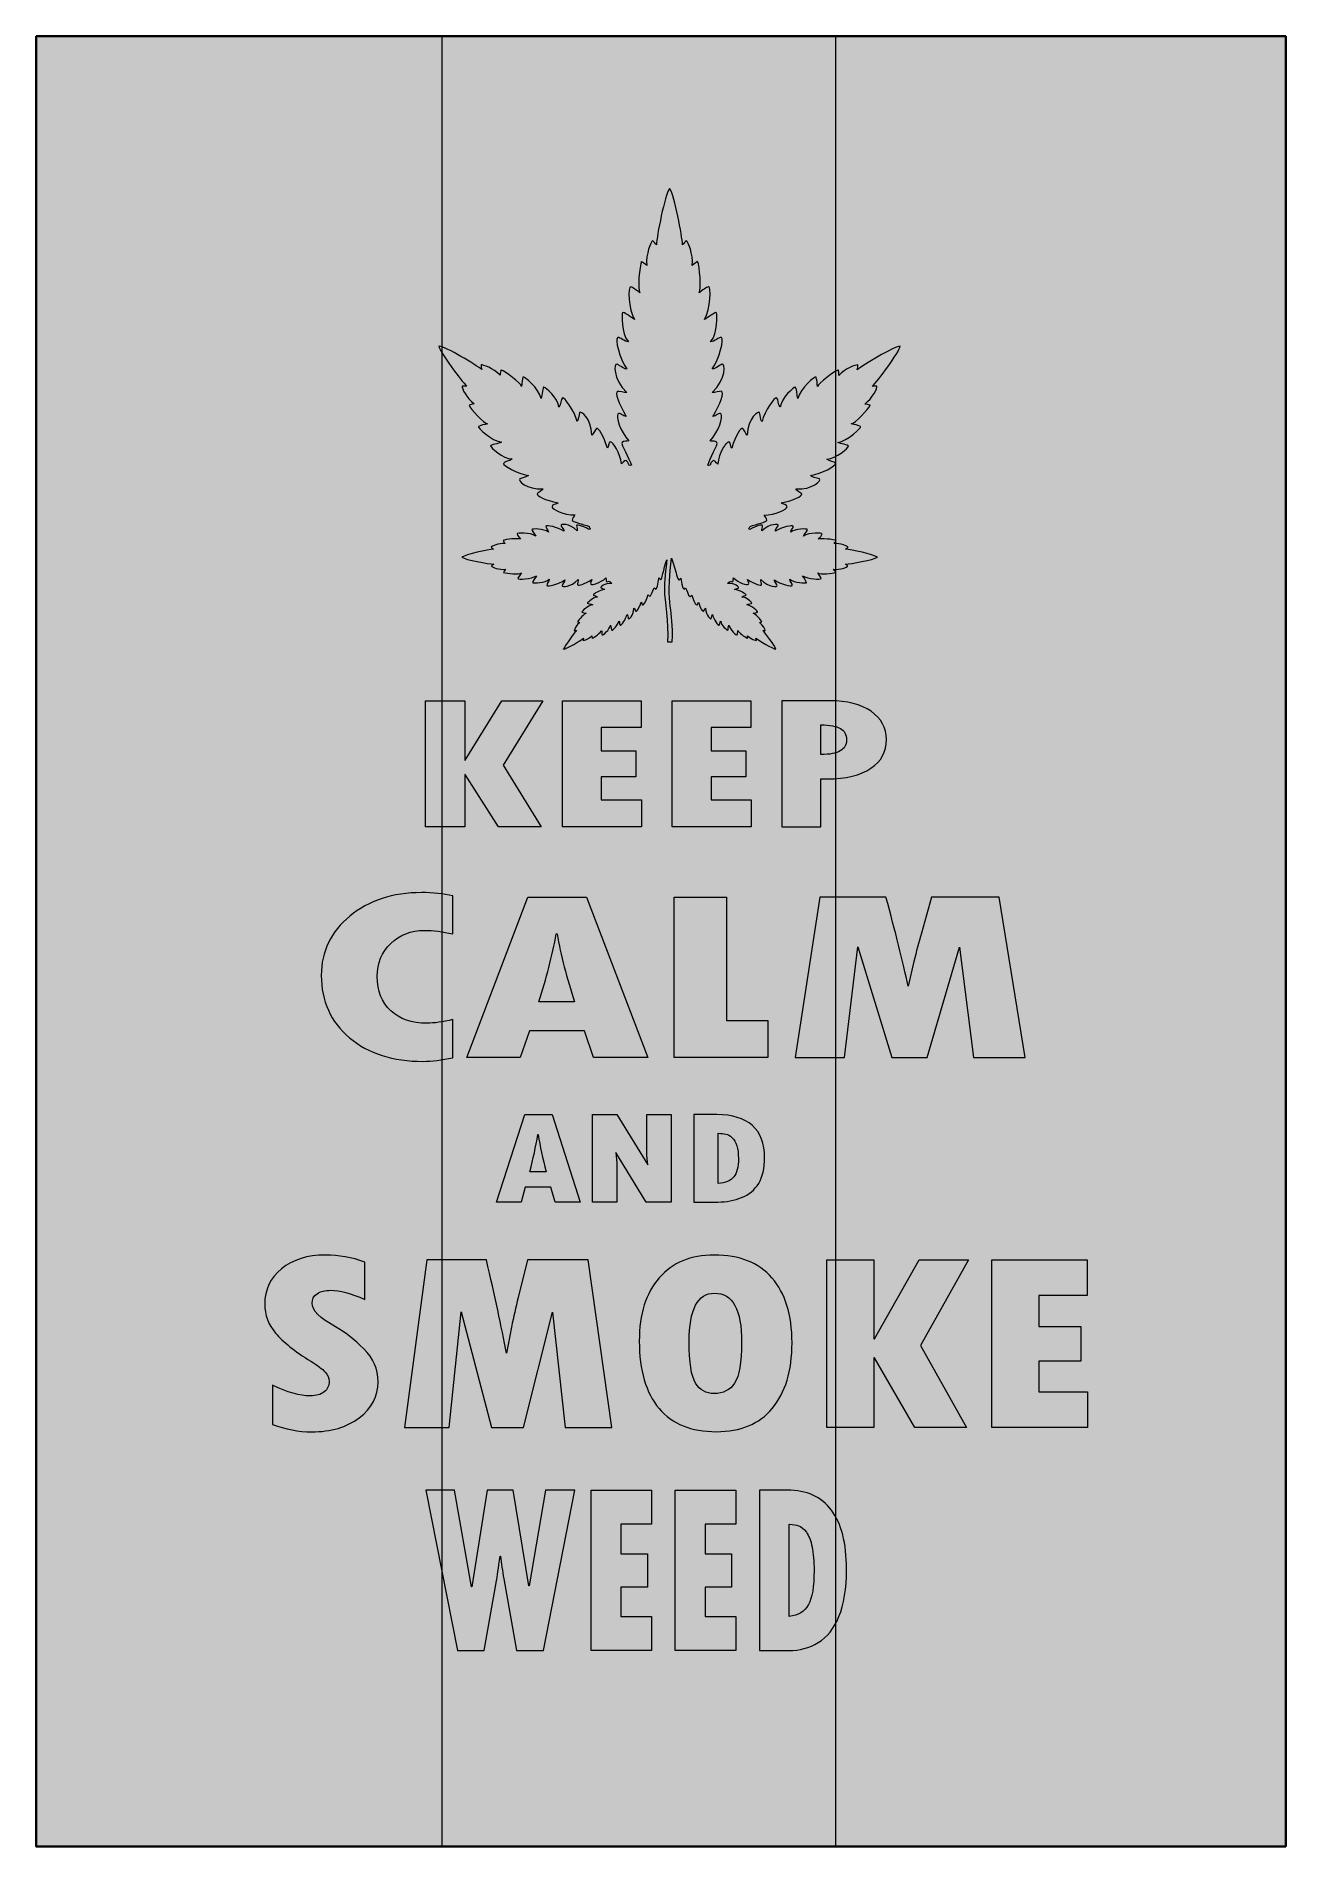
# Model space of a CAD drawing. Extents: x 636 to 1333, y -1473 to -462.
import ezdxf

# ---------------------------------------------------------------- set-up
doc = ezdxf.new("R2010")
doc.units = 0
doc.header["$MEASUREMENT"] = 0
doc.layers.add('katman 1', color=7, linetype='Continuous')

# ---------------------------------------------------------------- blocks, each defined once
blk = doc.blocks.new('block 2')
at = {"layer": 'katman 1', "true_color": 0xffffff}
h = blk.add_hatch(color=7, dxfattribs=at)
h.dxf.hatch_style = 2
h.paths.add_polyline_path([(852.8, -833.3), (874.6, -833.3), (874.6, -866.4), (874.9, -866.4), (895.4, -833.3), (918.2, -833.3), (896, -869.2), (917.3, -903.6), (893.4, -903.6), (874.9, -874.4), (874.6, -874.4), (874.6, -903.6), (852.8, -903.6)])
h = blk.add_hatch(color=7, dxfattribs=at)
h.dxf.hatch_style = 2
h.paths.add_polyline_path([(929.1, -833.3), (973, -833.3), (973, -848.3), (950.8, -848.3), (950.8, -861.2), (970.1, -861.2), (970.1, -875.8), (950.8, -875.8), (950.8, -888.6), (973.2, -888.6), (973.2, -903.6), (929.1, -903.6)])
h = blk.add_hatch(color=7, dxfattribs=at)
h.dxf.hatch_style = 2
h.paths.add_polyline_path([(990.3, -833.3), (1034.3, -833.3), (1034.3, -848.3), (1012.1, -848.3), (1012.1, -861.2), (1031.4, -861.2), (1031.4, -875.8), (1012.1, -875.8), (1012.1, -888.6), (1034.4, -888.6), (1034.4, -903.6), (990.3, -903.6)])
h = blk.add_hatch(color=7, dxfattribs=at)
h.dxf.hatch_style = 2
edge = h.paths.add_edge_path()
edge.add_spline(control_points=[(1051.6, -833.3), (1051.6, -833.3), (1078.5, -833.3), (1078.5, -833.3), (1088, -833.3), (1095.6, -835.3), (1101.3, -839.2), (1107, -843.2), (1109.9, -848.4), (1109.9, -854.9), (1109.9, -861.8), (1107, -867.2), (1101.2, -871), (1095.4, -874.9), (1087.3, -876.9), (1077, -876.9), (1077, -876.9), (1073.3, -876.9), (1073.3, -876.9), (1073.3, -876.9), (1073.3, -903.6), (1073.3, -903.6), (1073.3, -903.6), (1051.6, -903.6), (1051.6, -903.6), (1051.6, -903.6), (1051.6, -833.3), (1051.6, -833.3)], knot_values=[0, 0, 0, 0, 1, 1, 1, 2, 2, 2, 3, 3, 3, 4, 4, 4, 5, 5, 5, 6, 6, 6, 7, 7, 7, 8, 8, 8, 9, 9, 9, 9], degree=3, periodic=1)
edge = h.paths.add_edge_path()
edge.add_spline(control_points=[(1073.3, -846.8), (1073.3, -846.8), (1073.3, -863.4), (1073.3, -863.4), (1078.2, -863.3), (1081.8, -862.6), (1084.1, -861.3), (1086.4, -860), (1087.6, -858), (1087.6, -855.2), (1087.6, -852.1), (1086.5, -850), (1084.2, -848.8), (1082, -847.5), (1078.3, -846.8), (1073.3, -846.8)], knot_values=[0, 0, 0, 0, 1, 1, 1, 2, 2, 2, 3, 3, 3, 4, 4, 4, 5, 5, 5, 5], degree=3, periodic=1)
at = {"layer": 'katman 1', "lineweight": 0}
for points in [[(852.8, -833.3), (874.6, -833.3), (874.6, -866.4), (874.9, -866.4), (895.4, -833.3), (918.2, -833.3), (896, -869.2), (917.3, -903.6), (893.4, -903.6), (874.9, -874.4), (874.6, -874.4), (874.6, -903.6), (852.8, -903.6), (852.8, -833.3)], [(929.1, -833.3), (973, -833.3), (973, -848.3), (950.8, -848.3), (950.8, -861.2), (970.1, -861.2), (970.1, -875.8), (950.8, -875.8), (950.8, -888.6), (973.2, -888.6), (973.2, -903.6), (929.1, -903.6), (929.1, -833.3)], [(990.3, -833.3), (1034.3, -833.3), (1034.3, -848.3), (1012.1, -848.3), (1012.1, -861.2), (1031.4, -861.2), (1031.4, -875.8), (1012.1, -875.8), (1012.1, -888.6), (1034.4, -888.6), (1034.4, -903.6), (990.3, -903.6), (990.3, -833.3)]]:
    blk.add_lwpolyline(points, dxfattribs=at)
for points, knots in [([(1051.6, -833.3), (1051.6, -833.3), (1078.5, -833.3), (1078.5, -833.3), (1088, -833.3), (1095.6, -835.3), (1101.3, -839.2), (1107, -843.2), (1109.9, -848.4), (1109.9, -854.9), (1109.9, -861.8), (1107, -867.2), (1101.2, -871), (1095.4, -874.9), (1087.3, -876.9), (1077, -876.9), (1077, -876.9), (1073.3, -876.9), (1073.3, -876.9), (1073.3, -876.9), (1073.3, -903.6), (1073.3, -903.6), (1073.3, -903.6), (1051.6, -903.6), (1051.6, -903.6), (1051.6, -903.6), (1051.6, -833.3), (1051.6, -833.3)], [0, 0, 0, 0, 1, 1, 1, 2, 2, 2, 3, 3, 3, 4, 4, 4, 5, 5, 5, 6, 6, 6, 7, 7, 7, 8, 8, 8, 9, 9, 9, 9]), ([(1073.3, -846.8), (1073.3, -846.8), (1073.3, -863.4), (1073.3, -863.4), (1078.2, -863.3), (1081.8, -862.6), (1084.1, -861.3), (1086.4, -860), (1087.6, -858), (1087.6, -855.2), (1087.6, -852.1), (1086.5, -850), (1084.2, -848.8), (1082, -847.5), (1078.3, -846.8), (1073.3, -846.8)], [0, 0, 0, 0, 1, 1, 1, 2, 2, 2, 3, 3, 3, 4, 4, 4, 5, 5, 5, 5])]:
    blk.add_open_spline(points, degree=3, knots=knots, dxfattribs=at)
blk = doc.blocks.new('block 3')
at = {"layer": 'katman 1', "true_color": 0xffffff}
h = blk.add_hatch(color=7, dxfattribs=at)
h.dxf.hatch_style = 2
edge = h.paths.add_edge_path()
edge.add_spline(control_points=[(867.9, -1011.3), (867.9, -1011.3), (867.9, -1032.6), (867.9, -1032.6), (861.8, -1033.9), (856.3, -1034.6), (851.4, -1034.6), (834.5, -1034.6), (820.8, -1030.2), (810.3, -1021.4), (799.8, -1012.6), (794.6, -1001), (794.6, -986.6), (794.6, -973.2), (799.9, -962.2), (810.5, -953.5), (821.1, -944.8), (834.4, -940.4), (850.6, -940.4), (856.9, -940.4), (862.7, -941), (867.9, -942.2), (867.9, -942.2), (867.9, -963.5), (867.9, -963.5), (862.3, -962.2), (857.1, -961.5), (852.1, -961.5), (844.6, -961.5), (838.3, -964), (833.3, -968.8), (828.3, -973.6), (825.8, -979.8), (825.8, -987.2), (825.8, -995.3), (828.3, -1001.6), (833.3, -1006.3), (838.4, -1011), (845.1, -1013.3), (853.5, -1013.3), (857.6, -1013.3), (862.4, -1012.6), (867.9, -1011.3)], knot_values=[0, 0, 0, 0, 1, 1, 1, 2, 2, 2, 3, 3, 3, 4, 4, 4, 5, 5, 5, 6, 6, 6, 7, 7, 7, 8, 8, 8, 9, 9, 9, 10, 10, 10, 11, 11, 11, 12, 12, 12, 13, 13, 13, 14, 14, 14, 14], degree=3, periodic=1)
h = blk.add_hatch(color=7, dxfattribs=at)
h.dxf.hatch_style = 2
h.paths.add_polyline_path([(976.7, -1032.4), (946.4, -1032.4), (941.5, -1017.5), (910.7, -1017.5), (905.6, -1032.4), (875.8, -1032.4), (909.9, -942.9), (942.6, -942.9)])
edge = h.paths.add_edge_path()
edge.add_spline(control_points=[(935.9, -1001.4), (931.5, -988.1), (928.2, -975.4), (926.1, -963.4), (926.1, -963.4), (925.7, -963.4), (925.7, -963.4), (923.4, -975.7), (920.1, -988.4), (916, -1001.4), (916, -1001.4), (935.9, -1001.4), (935.9, -1001.4)], knot_values=[0, 0, 0, 0, 1, 1, 1, 2, 2, 2, 3, 3, 3, 4, 4, 4, 4], degree=3, periodic=1)
h = blk.add_hatch(color=7, dxfattribs=at)
h.dxf.hatch_style = 2
h.paths.add_polyline_path([(991.4, -942.9), (1020.6, -942.9), (1020.6, -1011.7), (1043.7, -1011.7), (1043.7, -1032.4), (991.4, -1032.4)])
h = blk.add_hatch(color=7, dxfattribs=at)
h.dxf.hatch_style = 2
edge = h.paths.add_edge_path()
edge.add_spline(control_points=[(1072.8, -942.9), (1072.8, -942.9), (1109.6, -942.9), (1109.6, -942.9), (1114.9, -962.2), (1119, -978.8), (1122, -992.7), (1122, -992.7), (1125.2, -978.8), (1125.2, -978.8), (1126.5, -973.4), (1127.9, -968.2), (1129.4, -963), (1129.4, -963), (1135, -942.9), (1135, -942.9), (1135, -942.9), (1172.7, -942.9), (1172.7, -942.9), (1172.7, -942.9), (1187.3, -1032.4), (1187.3, -1032.4), (1187.3, -1032.4), (1158.4, -1032.4), (1158.4, -1032.4), (1158.4, -1032.4), (1150.6, -970.9), (1150.6, -970.9), (1150.6, -970.9), (1132.6, -1032.4), (1132.6, -1032.4), (1132.6, -1032.4), (1112.9, -1032.4), (1112.9, -1032.4), (1112.9, -1032.4), (1094, -970.7), (1094, -970.7), (1094, -970.7), (1086.5, -1032.4), (1086.5, -1032.4), (1086.5, -1032.4), (1058.9, -1032.4), (1058.9, -1032.4), (1058.9, -1032.4), (1072.8, -942.9), (1072.8, -942.9)], knot_values=[0, 0, 0, 0, 1, 1, 1, 2, 2, 2, 3, 3, 3, 4, 4, 4, 5, 5, 5, 6, 6, 6, 7, 7, 7, 8, 8, 8, 9, 9, 9, 10, 10, 10, 11, 11, 11, 12, 12, 12, 13, 13, 13, 14, 14, 14, 15, 15, 15, 15], degree=3, periodic=1)
at = {"layer": 'katman 1', "lineweight": 0}
for points in [[(976.7, -1032.4), (946.4, -1032.4), (941.5, -1017.5), (910.7, -1017.5), (905.6, -1032.4), (875.8, -1032.4), (909.9, -942.9), (942.6, -942.9), (976.7, -1032.4)], [(991.4, -942.9), (1020.6, -942.9), (1020.6, -1011.7), (1043.7, -1011.7), (1043.7, -1032.4), (991.4, -1032.4), (991.4, -942.9)]]:
    blk.add_lwpolyline(points, dxfattribs=at)
for points, knots in [([(867.9, -1011.3), (867.9, -1011.3), (867.9, -1032.6), (867.9, -1032.6), (861.8, -1033.9), (856.3, -1034.6), (851.4, -1034.6), (834.5, -1034.6), (820.8, -1030.2), (810.3, -1021.4), (799.8, -1012.6), (794.6, -1001), (794.6, -986.6), (794.6, -973.2), (799.9, -962.2), (810.5, -953.5), (821.1, -944.8), (834.4, -940.4), (850.6, -940.4), (856.9, -940.4), (862.7, -941), (867.9, -942.2), (867.9, -942.2), (867.9, -963.5), (867.9, -963.5), (862.3, -962.2), (857.1, -961.5), (852.1, -961.5), (844.6, -961.5), (838.3, -964), (833.3, -968.8), (828.3, -973.6), (825.8, -979.8), (825.8, -987.2), (825.8, -995.3), (828.3, -1001.6), (833.3, -1006.3), (838.4, -1011), (845.1, -1013.3), (853.5, -1013.3), (857.6, -1013.3), (862.4, -1012.6), (867.9, -1011.3)], [0, 0, 0, 0, 1, 1, 1, 2, 2, 2, 3, 3, 3, 4, 4, 4, 5, 5, 5, 6, 6, 6, 7, 7, 7, 8, 8, 8, 9, 9, 9, 10, 10, 10, 11, 11, 11, 12, 12, 12, 13, 13, 13, 14, 14, 14, 14]), ([(1072.8, -942.9), (1072.8, -942.9), (1109.6, -942.9), (1109.6, -942.9), (1114.9, -962.2), (1119, -978.8), (1122, -992.7), (1122, -992.7), (1125.2, -978.8), (1125.2, -978.8), (1126.5, -973.4), (1127.9, -968.2), (1129.4, -963), (1129.4, -963), (1135, -942.9), (1135, -942.9), (1135, -942.9), (1172.7, -942.9), (1172.7, -942.9), (1172.7, -942.9), (1187.3, -1032.4), (1187.3, -1032.4), (1187.3, -1032.4), (1158.4, -1032.4), (1158.4, -1032.4), (1158.4, -1032.4), (1150.6, -970.9), (1150.6, -970.9), (1150.6, -970.9), (1132.6, -1032.4), (1132.6, -1032.4), (1132.6, -1032.4), (1112.9, -1032.4), (1112.9, -1032.4), (1112.9, -1032.4), (1094, -970.7), (1094, -970.7), (1094, -970.7), (1086.5, -1032.4), (1086.5, -1032.4), (1086.5, -1032.4), (1058.9, -1032.4), (1058.9, -1032.4), (1058.9, -1032.4), (1072.8, -942.9), (1072.8, -942.9)], [0, 0, 0, 0, 1, 1, 1, 2, 2, 2, 3, 3, 3, 4, 4, 4, 5, 5, 5, 6, 6, 6, 7, 7, 7, 8, 8, 8, 9, 9, 9, 10, 10, 10, 11, 11, 11, 12, 12, 12, 13, 13, 13, 14, 14, 14, 15, 15, 15, 15]), ([(935.9, -1001.4), (931.5, -988.1), (928.2, -975.4), (926.1, -963.4), (926.1, -963.4), (925.7, -963.4), (925.7, -963.4), (923.4, -975.7), (920.1, -988.4), (916, -1001.4), (916, -1001.4), (935.9, -1001.4), (935.9, -1001.4)], [0, 0, 0, 0, 1, 1, 1, 2, 2, 2, 3, 3, 3, 4, 4, 4, 4])]:
    blk.add_open_spline(points, degree=3, knots=knots, dxfattribs=at)
blk = doc.blocks.new('block 4')
at = {"layer": 'katman 1', "true_color": 0xffffff}
h = blk.add_hatch(color=7, dxfattribs=at)
h.dxf.hatch_style = 2
h.paths.add_polyline_path([(939, -1113.1), (925, -1113.1), (922.7, -1104.9), (908.4, -1104.9), (906.1, -1113.1), (892.3, -1113.1), (908.1, -1064.3), (923.3, -1064.3)])
edge = h.paths.add_edge_path()
edge.add_spline(control_points=[(920.1, -1096.2), (918.1, -1088.9), (916.6, -1082), (915.6, -1075.5), (915.6, -1075.5), (915.4, -1075.5), (915.4, -1075.5), (914.3, -1082.2), (912.8, -1089.1), (910.9, -1096.2), (910.9, -1096.2), (920.1, -1096.2), (920.1, -1096.2)], knot_values=[0, 0, 0, 0, 1, 1, 1, 2, 2, 2, 3, 3, 3, 4, 4, 4, 4], degree=3, periodic=1)
h = blk.add_hatch(color=7, dxfattribs=at)
h.dxf.hatch_style = 2
h.paths.add_polyline_path([(945.9, -1064.3), (959.5, -1064.3), (976.7, -1092.4), (976.2, -1087.2), (976.2, -1064.3), (989.7, -1064.3), (989.7, -1113.1), (975.9, -1113.1), (959, -1085.4), (959.4, -1091.5), (959.4, -1113.1), (945.9, -1113.1)])
h = blk.add_hatch(color=7, dxfattribs=at)
h.dxf.hatch_style = 2
edge = h.paths.add_edge_path()
edge.add_spline(control_points=[(1002.5, -1064.3), (1002.5, -1064.3), (1015.2, -1064.3), (1015.2, -1064.3), (1023.9, -1064.3), (1030.5, -1066.4), (1035.1, -1070.4), (1039.6, -1074.5), (1041.9, -1080.5), (1041.9, -1088.3), (1041.9, -1094.3), (1040.8, -1099.1), (1038.6, -1102.7), (1036.3, -1106.4), (1033.2, -1109), (1029.1, -1110.6), (1025.1, -1112.3), (1020.7, -1113.1), (1015.8, -1113.1), (1015.8, -1113.1), (1002.5, -1113.1), (1002.5, -1113.1), (1002.5, -1113.1), (1002.5, -1064.3), (1002.5, -1064.3)], knot_values=[0, 0, 0, 0, 1, 1, 1, 2, 2, 2, 3, 3, 3, 4, 4, 4, 5, 5, 5, 6, 6, 6, 7, 7, 7, 8, 8, 8, 8], degree=3, periodic=1)
edge = h.paths.add_edge_path()
edge.add_spline(control_points=[(1016, -1074.7), (1016, -1074.7), (1016, -1102.7), (1016, -1102.7), (1020.1, -1102.4), (1023, -1101.2), (1024.7, -1099.1), (1026.4, -1097), (1027.3, -1093.6), (1027.3, -1088.8), (1027.3, -1086), (1027, -1083.6), (1026.4, -1081.7), (1025.8, -1079.7), (1024.9, -1078.2), (1023.7, -1077.1), (1022.6, -1076.1), (1021.4, -1075.4), (1020.3, -1075.2), (1019.2, -1074.9), (1017.8, -1074.8), (1016, -1074.7)], knot_values=[0, 0, 0, 0, 1, 1, 1, 2, 2, 2, 3, 3, 3, 4, 4, 4, 5, 5, 5, 6, 6, 6, 7, 7, 7, 7], degree=3, periodic=1)
at = {"layer": 'katman 1', "lineweight": 0}
for points in [[(939, -1113.1), (925, -1113.1), (922.7, -1104.9), (908.4, -1104.9), (906.1, -1113.1), (892.3, -1113.1), (908.1, -1064.3), (923.3, -1064.3), (939, -1113.1)], [(945.9, -1064.3), (959.5, -1064.3), (976.7, -1092.4), (976.2, -1087.2), (976.2, -1064.3), (989.7, -1064.3), (989.7, -1113.1), (975.9, -1113.1), (959, -1085.4), (959.4, -1091.5), (959.4, -1113.1), (945.9, -1113.1), (945.9, -1064.3)]]:
    blk.add_lwpolyline(points, dxfattribs=at)
for points, knots in [([(1002.5, -1064.3), (1002.5, -1064.3), (1015.2, -1064.3), (1015.2, -1064.3), (1023.9, -1064.3), (1030.5, -1066.4), (1035.1, -1070.4), (1039.6, -1074.5), (1041.9, -1080.5), (1041.9, -1088.3), (1041.9, -1094.3), (1040.8, -1099.1), (1038.6, -1102.7), (1036.3, -1106.4), (1033.2, -1109), (1029.1, -1110.6), (1025.1, -1112.3), (1020.7, -1113.1), (1015.8, -1113.1), (1015.8, -1113.1), (1002.5, -1113.1), (1002.5, -1113.1), (1002.5, -1113.1), (1002.5, -1064.3), (1002.5, -1064.3)], [0, 0, 0, 0, 1, 1, 1, 2, 2, 2, 3, 3, 3, 4, 4, 4, 5, 5, 5, 6, 6, 6, 7, 7, 7, 8, 8, 8, 8]), ([(920.1, -1096.2), (918.1, -1088.9), (916.6, -1082), (915.6, -1075.5), (915.6, -1075.5), (915.4, -1075.5), (915.4, -1075.5), (914.3, -1082.2), (912.8, -1089.1), (910.9, -1096.2), (910.9, -1096.2), (920.1, -1096.2), (920.1, -1096.2)], [0, 0, 0, 0, 1, 1, 1, 2, 2, 2, 3, 3, 3, 4, 4, 4, 4]), ([(1016, -1074.7), (1016, -1074.7), (1016, -1102.7), (1016, -1102.7), (1020.1, -1102.4), (1023, -1101.2), (1024.7, -1099.1), (1026.4, -1097), (1027.3, -1093.6), (1027.3, -1088.8), (1027.3, -1086), (1027, -1083.6), (1026.4, -1081.7), (1025.8, -1079.7), (1024.9, -1078.2), (1023.7, -1077.1), (1022.6, -1076.1), (1021.4, -1075.4), (1020.3, -1075.2), (1019.2, -1074.9), (1017.8, -1074.8), (1016, -1074.7)], [0, 0, 0, 0, 1, 1, 1, 2, 2, 2, 3, 3, 3, 4, 4, 4, 5, 5, 5, 6, 6, 6, 7, 7, 7, 7])]:
    blk.add_open_spline(points, degree=3, knots=knots, dxfattribs=at)
blk = doc.blocks.new('block 5')
at = {"layer": 'katman 1', "true_color": 0xffffff}
h = blk.add_hatch(color=7, dxfattribs=at)
h.dxf.hatch_style = 2
edge = h.paths.add_edge_path()
edge.add_spline(control_points=[(767.4, -1237.2), (767.4, -1237.2), (767.4, -1215.4), (767.4, -1215.4), (775.7, -1219.3), (782.7, -1221.3), (788.4, -1221.3), (791.7, -1221.3), (794.3, -1220.6), (796.2, -1219.1), (798.1, -1217.6), (799, -1215.7), (799, -1213.2), (799, -1211.4), (798.3, -1209.6), (796.7, -1208), (795.2, -1206.3), (792.6, -1204.3), (788.8, -1202), (779.7, -1196.4), (773.2, -1191.2), (769.1, -1186.3), (765, -1181.5), (763, -1176.1), (763, -1170.1), (763, -1162.1), (766.1, -1155.5), (772.4, -1150.4), (778.7, -1145.3), (786.9, -1142.7), (796.9, -1142.7), (804.3, -1142.7), (811.6, -1144), (818.9, -1146.6), (818.9, -1146.6), (818.9, -1167.5), (818.9, -1167.5), (811.1, -1164.1), (804.7, -1162.4), (799.9, -1162.4), (796.7, -1162.4), (794.1, -1163), (792.2, -1164.3), (790.4, -1165.6), (789.4, -1167.3), (789.4, -1169.6), (789.4, -1173.5), (793.8, -1177.9), (802.5, -1182.8), (807.7, -1185.7), (813, -1189.8), (818.3, -1195.1), (823.6, -1200.4), (826.3, -1206.4), (826.3, -1213.4), (826.3, -1221.5), (822.8, -1228.2), (815.8, -1233.5), (808.8, -1238.8), (800, -1241.4), (789.2, -1241.4), (781.9, -1241.4), (774.6, -1240), (767.4, -1237.2)], knot_values=[0, 0, 0, 0, 1, 1, 1, 2, 2, 2, 3, 3, 3, 4, 4, 4, 5, 5, 5, 6, 6, 6, 7, 7, 7, 8, 8, 8, 9, 9, 9, 10, 10, 10, 11, 11, 11, 12, 12, 12, 13, 13, 13, 14, 14, 14, 15, 15, 15, 16, 16, 16, 17, 17, 17, 18, 18, 18, 19, 19, 19, 20, 20, 20, 21, 21, 21, 21], degree=3, periodic=1)
h = blk.add_hatch(color=7, dxfattribs=at)
h.dxf.hatch_style = 2
edge = h.paths.add_edge_path()
edge.add_spline(control_points=[(853.5, -1145.3), (853.5, -1145.3), (886.7, -1145.3), (886.7, -1145.3), (891.4, -1165.5), (895.1, -1182.9), (897.9, -1197.4), (897.9, -1197.4), (900.7, -1182.9), (900.7, -1182.9), (901.9, -1177.3), (903.1, -1171.7), (904.4, -1166.4), (904.4, -1166.4), (909.6, -1145.3), (909.6, -1145.3), (909.6, -1145.3), (943.4, -1145.3), (943.4, -1145.3), (943.4, -1145.3), (956.6, -1239), (956.6, -1239), (956.6, -1239), (930.6, -1239), (930.6, -1239), (930.6, -1239), (923.6, -1174.6), (923.6, -1174.6), (923.6, -1174.6), (907.4, -1239), (907.4, -1239), (907.4, -1239), (889.6, -1239), (889.6, -1239), (889.6, -1239), (872.7, -1174.4), (872.7, -1174.4), (872.7, -1174.4), (865.9, -1239), (865.9, -1239), (865.9, -1239), (841, -1239), (841, -1239), (841, -1239), (853.5, -1145.3), (853.5, -1145.3)], knot_values=[0, 0, 0, 0, 1, 1, 1, 2, 2, 2, 3, 3, 3, 4, 4, 4, 5, 5, 5, 6, 6, 6, 7, 7, 7, 8, 8, 8, 9, 9, 9, 10, 10, 10, 11, 11, 11, 12, 12, 12, 13, 13, 13, 14, 14, 14, 15, 15, 15, 15], degree=3, periodic=1)
h = blk.add_hatch(color=7, dxfattribs=at)
h.dxf.hatch_style = 2
edge = h.paths.add_edge_path()
edge.add_spline(control_points=[(1015, -1241.3), (1001, -1241.3), (990.3, -1237), (983, -1228.3), (975.7, -1219.6), (972, -1207.1), (972, -1190.7), (972, -1175.6), (975.7, -1163.8), (983.1, -1155.4), (990.4, -1146.9), (1000.7, -1142.7), (1013.8, -1142.7), (1027.9, -1142.7), (1038.6, -1146.9), (1046, -1155.4), (1053.4, -1163.9), (1057.2, -1176), (1057.2, -1191.7), (1057.2, -1207.4), (1053.5, -1219.6), (1046.2, -1228.3), (1038.9, -1237), (1028.5, -1241.3), (1015, -1241.3)], knot_values=[0, 0, 0, 0, 1, 1, 1, 2, 2, 2, 3, 3, 3, 4, 4, 4, 5, 5, 5, 6, 6, 6, 7, 7, 7, 8, 8, 8, 8], degree=3, periodic=1)
edge = h.paths.add_edge_path()
edge.add_spline(control_points=[(1014, -1164), (1004.6, -1164), (999.8, -1173), (999.8, -1191), (999.8, -1202.6), (1001, -1210.3), (1003.4, -1214.2), (1005.8, -1218.1), (1009.3, -1220), (1013.8, -1220), (1018.8, -1220), (1022.5, -1218.1), (1025.2, -1214.2), (1027.8, -1210.3), (1029.1, -1202.7), (1029.1, -1191.4), (1029.1, -1173.1), (1024.1, -1164), (1014, -1164)], knot_values=[0, 0, 0, 0, 1, 1, 1, 2, 2, 2, 3, 3, 3, 4, 4, 4, 5, 5, 5, 6, 6, 6, 6], degree=3, periodic=1)
h = blk.add_hatch(color=7, dxfattribs=at)
h.dxf.hatch_style = 2
h.paths.add_polyline_path([(1076.6, -1145.3), (1102.9, -1145.3), (1102.9, -1189.4), (1103.3, -1189.4), (1128.1, -1145.3), (1155.6, -1145.3), (1128.8, -1193.2), (1154.5, -1239), (1125.7, -1239), (1103.3, -1200), (1102.9, -1200), (1102.9, -1239), (1076.6, -1239)])
h = blk.add_hatch(color=7, dxfattribs=at)
h.dxf.hatch_style = 2
h.paths.add_polyline_path([(1168.7, -1145.3), (1221.8, -1145.3), (1221.8, -1165.2), (1195, -1165.2), (1195, -1182.5), (1218.3, -1182.5), (1218.3, -1201.9), (1195, -1201.9), (1195, -1219), (1222, -1219), (1222, -1239), (1168.7, -1239)])
at = {"layer": 'katman 1', "lineweight": 0}
for points in [[(1076.6, -1145.3), (1102.9, -1145.3), (1102.9, -1189.4), (1103.3, -1189.4), (1128.1, -1145.3), (1155.6, -1145.3), (1128.8, -1193.2), (1154.5, -1239), (1125.7, -1239), (1103.3, -1200), (1102.9, -1200), (1102.9, -1239), (1076.6, -1239), (1076.6, -1145.3)], [(1168.7, -1145.3), (1221.8, -1145.3), (1221.8, -1165.2), (1195, -1165.2), (1195, -1182.5), (1218.3, -1182.5), (1218.3, -1201.9), (1195, -1201.9), (1195, -1219), (1222, -1219), (1222, -1239), (1168.7, -1239), (1168.7, -1145.3)]]:
    blk.add_lwpolyline(points, dxfattribs=at)
for points, knots in [([(767.4, -1237.2), (767.4, -1237.2), (767.4, -1215.4), (767.4, -1215.4), (775.7, -1219.3), (782.7, -1221.3), (788.4, -1221.3), (791.7, -1221.3), (794.3, -1220.6), (796.2, -1219.1), (798.1, -1217.6), (799, -1215.7), (799, -1213.2), (799, -1211.4), (798.3, -1209.6), (796.7, -1208), (795.2, -1206.3), (792.6, -1204.3), (788.8, -1202), (779.7, -1196.4), (773.2, -1191.2), (769.1, -1186.3), (765, -1181.5), (763, -1176.1), (763, -1170.1), (763, -1162.1), (766.1, -1155.5), (772.4, -1150.4), (778.7, -1145.3), (786.9, -1142.7), (796.9, -1142.7), (804.3, -1142.7), (811.6, -1144), (818.9, -1146.6), (818.9, -1146.6), (818.9, -1167.5), (818.9, -1167.5), (811.1, -1164.1), (804.7, -1162.4), (799.9, -1162.4), (796.7, -1162.4), (794.1, -1163), (792.2, -1164.3), (790.4, -1165.6), (789.4, -1167.3), (789.4, -1169.6), (789.4, -1173.5), (793.8, -1177.9), (802.5, -1182.8), (807.7, -1185.7), (813, -1189.8), (818.3, -1195.1), (823.6, -1200.4), (826.3, -1206.4), (826.3, -1213.4), (826.3, -1221.5), (822.8, -1228.2), (815.8, -1233.5), (808.8, -1238.8), (800, -1241.4), (789.2, -1241.4), (781.9, -1241.4), (774.6, -1240), (767.4, -1237.2)], [0, 0, 0, 0, 1, 1, 1, 2, 2, 2, 3, 3, 3, 4, 4, 4, 5, 5, 5, 6, 6, 6, 7, 7, 7, 8, 8, 8, 9, 9, 9, 10, 10, 10, 11, 11, 11, 12, 12, 12, 13, 13, 13, 14, 14, 14, 15, 15, 15, 16, 16, 16, 17, 17, 17, 18, 18, 18, 19, 19, 19, 20, 20, 20, 21, 21, 21, 21]), ([(853.5, -1145.3), (853.5, -1145.3), (886.7, -1145.3), (886.7, -1145.3), (891.4, -1165.5), (895.1, -1182.9), (897.9, -1197.4), (897.9, -1197.4), (900.7, -1182.9), (900.7, -1182.9), (901.9, -1177.3), (903.1, -1171.7), (904.4, -1166.4), (904.4, -1166.4), (909.6, -1145.3), (909.6, -1145.3), (909.6, -1145.3), (943.4, -1145.3), (943.4, -1145.3), (943.4, -1145.3), (956.6, -1239), (956.6, -1239), (956.6, -1239), (930.6, -1239), (930.6, -1239), (930.6, -1239), (923.6, -1174.6), (923.6, -1174.6), (923.6, -1174.6), (907.4, -1239), (907.4, -1239), (907.4, -1239), (889.6, -1239), (889.6, -1239), (889.6, -1239), (872.7, -1174.4), (872.7, -1174.4), (872.7, -1174.4), (865.9, -1239), (865.9, -1239), (865.9, -1239), (841, -1239), (841, -1239), (841, -1239), (853.5, -1145.3), (853.5, -1145.3)], [0, 0, 0, 0, 1, 1, 1, 2, 2, 2, 3, 3, 3, 4, 4, 4, 5, 5, 5, 6, 6, 6, 7, 7, 7, 8, 8, 8, 9, 9, 9, 10, 10, 10, 11, 11, 11, 12, 12, 12, 13, 13, 13, 14, 14, 14, 15, 15, 15, 15]), ([(1015, -1241.3), (1001, -1241.3), (990.3, -1237), (983, -1228.3), (975.7, -1219.6), (972, -1207.1), (972, -1190.7), (972, -1175.6), (975.7, -1163.8), (983.1, -1155.4), (990.4, -1146.9), (1000.7, -1142.7), (1013.8, -1142.7), (1027.9, -1142.7), (1038.6, -1146.9), (1046, -1155.4), (1053.4, -1163.9), (1057.2, -1176), (1057.2, -1191.7), (1057.2, -1207.4), (1053.5, -1219.6), (1046.2, -1228.3), (1038.9, -1237), (1028.5, -1241.3), (1015, -1241.3)], [0, 0, 0, 0, 1, 1, 1, 2, 2, 2, 3, 3, 3, 4, 4, 4, 5, 5, 5, 6, 6, 6, 7, 7, 7, 8, 8, 8, 8]), ([(1014, -1164), (1004.6, -1164), (999.8, -1173), (999.8, -1191), (999.8, -1202.6), (1001, -1210.3), (1003.4, -1214.2), (1005.8, -1218.1), (1009.3, -1220), (1013.8, -1220), (1018.8, -1220), (1022.5, -1218.1), (1025.2, -1214.2), (1027.8, -1210.3), (1029.1, -1202.7), (1029.1, -1191.4), (1029.1, -1173.1), (1024.1, -1164), (1014, -1164)], [0, 0, 0, 0, 1, 1, 1, 2, 2, 2, 3, 3, 3, 4, 4, 4, 5, 5, 5, 6, 6, 6, 6])]:
    blk.add_open_spline(points, degree=3, knots=knots, dxfattribs=at)
blk = doc.blocks.new('block 6')
at = {"layer": 'katman 1', "true_color": 0xffffff}
h = blk.add_hatch(color=7, dxfattribs=at)
h.dxf.hatch_style = 2
edge = h.paths.add_edge_path()
edge.add_spline(control_points=[(852.9, -1273.9), (852.9, -1273.9), (868.9, -1273.9), (868.9, -1273.9), (868.9, -1273.9), (878.4, -1327.9), (878.4, -1327.9), (878.4, -1327.9), (878.6, -1327.9), (878.6, -1327.9), (878.6, -1327.9), (887.2, -1273.9), (887.2, -1273.9), (887.2, -1273.9), (901.7, -1273.9), (901.7, -1273.9), (901.7, -1273.9), (910.4, -1327.3), (910.4, -1327.3), (910.4, -1327.3), (910.6, -1327.3), (910.6, -1327.3), (910.6, -1327.3), (919.7, -1273.9), (919.7, -1273.9), (919.7, -1273.9), (936.1, -1273.9), (936.1, -1273.9), (936.1, -1273.9), (918.5, -1363.5), (918.5, -1363.5), (918.5, -1363.5), (903.4, -1363.5), (903.4, -1363.5), (903.4, -1363.5), (896.4, -1323.4), (896.4, -1323.4), (895.7, -1319), (895, -1314.8), (894.5, -1310.7), (894.5, -1310.7), (894.3, -1310.7), (894.3, -1310.7), (893.4, -1317.7), (892.7, -1322.3), (892.3, -1324.6), (892.3, -1324.6), (885.4, -1363.5), (885.4, -1363.5), (885.4, -1363.5), (870.5, -1363.5), (870.5, -1363.5), (870.5, -1363.5), (852.9, -1273.9), (852.9, -1273.9)], knot_values=[0, 0, 0, 0, 1, 1, 1, 2, 2, 2, 3, 3, 3, 4, 4, 4, 5, 5, 5, 6, 6, 6, 7, 7, 7, 8, 8, 8, 9, 9, 9, 10, 10, 10, 11, 11, 11, 12, 12, 12, 13, 13, 13, 14, 14, 14, 15, 15, 15, 16, 16, 16, 17, 17, 17, 18, 18, 18, 18], degree=3, periodic=1)
h = blk.add_hatch(color=7, dxfattribs=at)
h.dxf.hatch_style = 2
h.paths.add_polyline_path([(945.1, -1273.9), (978.8, -1273.9), (978.8, -1292.9), (961.7, -1292.9), (961.7, -1309.5), (976.5, -1309.5), (976.5, -1328.1), (961.7, -1328.1), (961.7, -1344.4), (978.9, -1344.4), (978.9, -1363.5), (945.1, -1363.5)])
h = blk.add_hatch(color=7, dxfattribs=at)
h.dxf.hatch_style = 2
h.paths.add_polyline_path([(992, -1273.9), (1025.8, -1273.9), (1025.8, -1292.9), (1008.7, -1292.9), (1008.7, -1309.5), (1023.5, -1309.5), (1023.5, -1328.1), (1008.7, -1328.1), (1008.7, -1344.4), (1025.9, -1344.4), (1025.9, -1363.5), (992, -1363.5)])
h = blk.add_hatch(color=7, dxfattribs=at)
h.dxf.hatch_style = 2
edge = h.paths.add_edge_path()
edge.add_spline(control_points=[(1039, -1273.9), (1039, -1273.9), (1054.6, -1273.9), (1054.6, -1273.9), (1065.4, -1273.9), (1073.6, -1277.6), (1079.2, -1285.1), (1084.8, -1292.6), (1087.6, -1303.6), (1087.6, -1318), (1087.6, -1328.9), (1086.2, -1337.7), (1083.4, -1344.5), (1080.7, -1351.2), (1076.8, -1356), (1071.8, -1359), (1066.9, -1362), (1061.4, -1363.5), (1055.4, -1363.5), (1055.4, -1363.5), (1039, -1363.5), (1039, -1363.5), (1039, -1363.5), (1039, -1273.9), (1039, -1273.9)], knot_values=[0, 0, 0, 0, 1, 1, 1, 2, 2, 2, 3, 3, 3, 4, 4, 4, 5, 5, 5, 6, 6, 6, 7, 7, 7, 8, 8, 8, 8], degree=3, periodic=1)
edge = h.paths.add_edge_path()
edge.add_spline(control_points=[(1055.7, -1292.9), (1055.7, -1292.9), (1055.7, -1344.4), (1055.7, -1344.4), (1060.7, -1343.9), (1064.3, -1341.7), (1066.4, -1337.8), (1068.5, -1334), (1069.5, -1327.7), (1069.5, -1318.9), (1069.5, -1313.7), (1069.2, -1309.3), (1068.4, -1305.7), (1067.7, -1302.1), (1066.6, -1299.4), (1065.2, -1297.4), (1063.7, -1295.5), (1062.3, -1294.3), (1060.9, -1293.8), (1059.6, -1293.4), (1057.8, -1293.1), (1055.7, -1292.9)], knot_values=[0, 0, 0, 0, 1, 1, 1, 2, 2, 2, 3, 3, 3, 4, 4, 4, 5, 5, 5, 6, 6, 6, 7, 7, 7, 7], degree=3, periodic=1)
at = {"layer": 'katman 1', "lineweight": 0}
for points in [[(945.1, -1273.9), (978.8, -1273.9), (978.8, -1292.9), (961.7, -1292.9), (961.7, -1309.5), (976.5, -1309.5), (976.5, -1328.1), (961.7, -1328.1), (961.7, -1344.4), (978.9, -1344.4), (978.9, -1363.5), (945.1, -1363.5), (945.1, -1273.9)], [(992, -1273.9), (1025.8, -1273.9), (1025.8, -1292.9), (1008.7, -1292.9), (1008.7, -1309.5), (1023.5, -1309.5), (1023.5, -1328.1), (1008.7, -1328.1), (1008.7, -1344.4), (1025.9, -1344.4), (1025.9, -1363.5), (992, -1363.5), (992, -1273.9)]]:
    blk.add_lwpolyline(points, dxfattribs=at)
for points, knots in [([(852.9, -1273.9), (852.9, -1273.9), (868.9, -1273.9), (868.9, -1273.9), (868.9, -1273.9), (878.4, -1327.9), (878.4, -1327.9), (878.4, -1327.9), (878.6, -1327.9), (878.6, -1327.9), (878.6, -1327.9), (887.2, -1273.9), (887.2, -1273.9), (887.2, -1273.9), (901.7, -1273.9), (901.7, -1273.9), (901.7, -1273.9), (910.4, -1327.3), (910.4, -1327.3), (910.4, -1327.3), (910.6, -1327.3), (910.6, -1327.3), (910.6, -1327.3), (919.7, -1273.9), (919.7, -1273.9), (919.7, -1273.9), (936.1, -1273.9), (936.1, -1273.9), (936.1, -1273.9), (918.5, -1363.5), (918.5, -1363.5), (918.5, -1363.5), (903.4, -1363.5), (903.4, -1363.5), (903.4, -1363.5), (896.4, -1323.4), (896.4, -1323.4), (895.7, -1319), (895, -1314.8), (894.5, -1310.7), (894.5, -1310.7), (894.3, -1310.7), (894.3, -1310.7), (893.4, -1317.7), (892.7, -1322.3), (892.3, -1324.6), (892.3, -1324.6), (885.4, -1363.5), (885.4, -1363.5), (885.4, -1363.5), (870.5, -1363.5), (870.5, -1363.5), (870.5, -1363.5), (852.9, -1273.9), (852.9, -1273.9)], [0, 0, 0, 0, 1, 1, 1, 2, 2, 2, 3, 3, 3, 4, 4, 4, 5, 5, 5, 6, 6, 6, 7, 7, 7, 8, 8, 8, 9, 9, 9, 10, 10, 10, 11, 11, 11, 12, 12, 12, 13, 13, 13, 14, 14, 14, 15, 15, 15, 16, 16, 16, 17, 17, 17, 18, 18, 18, 18]), ([(1039, -1273.9), (1039, -1273.9), (1054.6, -1273.9), (1054.6, -1273.9), (1065.4, -1273.9), (1073.6, -1277.6), (1079.2, -1285.1), (1084.8, -1292.6), (1087.6, -1303.6), (1087.6, -1318), (1087.6, -1328.9), (1086.2, -1337.7), (1083.4, -1344.5), (1080.7, -1351.2), (1076.8, -1356), (1071.8, -1359), (1066.9, -1362), (1061.4, -1363.5), (1055.4, -1363.5), (1055.4, -1363.5), (1039, -1363.5), (1039, -1363.5), (1039, -1363.5), (1039, -1273.9), (1039, -1273.9)], [0, 0, 0, 0, 1, 1, 1, 2, 2, 2, 3, 3, 3, 4, 4, 4, 5, 5, 5, 6, 6, 6, 7, 7, 7, 8, 8, 8, 8]), ([(1055.7, -1292.9), (1055.7, -1292.9), (1055.7, -1344.4), (1055.7, -1344.4), (1060.7, -1343.9), (1064.3, -1341.7), (1066.4, -1337.8), (1068.5, -1334), (1069.5, -1327.7), (1069.5, -1318.9), (1069.5, -1313.7), (1069.2, -1309.3), (1068.4, -1305.7), (1067.7, -1302.1), (1066.6, -1299.4), (1065.2, -1297.4), (1063.7, -1295.5), (1062.3, -1294.3), (1060.9, -1293.8), (1059.6, -1293.4), (1057.8, -1293.1), (1055.7, -1292.9)], [0, 0, 0, 0, 1, 1, 1, 2, 2, 2, 3, 3, 3, 4, 4, 4, 5, 5, 5, 6, 6, 6, 7, 7, 7, 7])]:
    blk.add_open_spline(points, degree=3, knots=knots, dxfattribs=at)

msp = doc.modelspace()

# ---------------------------------------------------------------- hatches: boundary and pattern name
at = {"layer": 'katman 1', "true_color": 0xff0000}
h = msp.add_hatch(color=1, dxfattribs=at)
h.dxf.hatch_style = 2
h.paths.add_polyline_path([(635.5, -462.4), (1332.7, -462.4), (1332.7, -1472.8), (635.5, -1472.8)])
at = {"layer": 'katman 1', "true_color": 0x017f52}
h = msp.add_hatch(color=126, dxfattribs=at)
h.dxf.hatch_style = 2
h.paths.add_polyline_path([(635.5, -462.4), (861.9, -462.4), (861.9, -1473), (635.5, -1473)])
at = {"layer": 'katman 1', "true_color": 0xddbb3f}
h = msp.add_hatch(color=43, dxfattribs=at)
h.dxf.hatch_style = 2
h.paths.add_polyline_path([(1081.6, -462.6), (861.9, -462.6), (861.9, -1473), (1081.6, -1473)])
at = {"layer": 'katman 1', "true_color": 0xffffff}
h = msp.add_hatch(color=7, dxfattribs=at)
h.dxf.hatch_style = 2
edge = h.paths.add_edge_path()
edge.add_spline(control_points=[(1101.9, -657.8), (1102.9, -657.7), (1103.9, -657.7), (1104.6, -657.8), (1104.8, -658.7), (1102.3, -664.4), (1097.8, -667.7), (1099.1, -667.8), (1099.7, -668.1), (1100.4, -668.3), (1100.5, -668.3), (1100.6, -668.2), (1100.8, -668.2), (1100.7, -668.3), (1100.7, -668.3), (1100.6, -668.3), (1100.7, -668.3), (1100.7, -668.4), (1100.8, -668.4), (1100.1, -670.3), (1092.2, -678.6), (1090.3, -678.8), (1091.8, -679.1), (1094.5, -679.6), (1095.4, -680.2), (1096.3, -680.8), (1088.2, -688.3), (1082.5, -689.1), (1084.2, -689.8), (1088.8, -690.5), (1088.7, -691.2), (1088.6, -691.9), (1081.9, -698.3), (1076.6, -698.4), (1078, -699.8), (1081, -699.6), (1081.5, -700.8), (1082.1, -702), (1073.6, -706.8), (1067.6, -707.5), (1067.8, -708.3), (1071.2, -709), (1072.5, -709.5), (1073.7, -710.1), (1068.8, -715.7), (1059.3, -715.1), (1060, -716.1), (1062.3, -717.3), (1062.6, -717.9), (1063.1, -719.1), (1058.3, -721.5), (1051.1, -722.8), (1052, -724), (1054.7, -723.6), (1054.5, -725), (1054.3, -726.5), (1048, -729.8), (1041.6, -729.7), (1042, -730.6), (1043.3, -731.4), (1043.2, -732.6), (1043.2, -733.5), (1037.3, -734.8), (1033.8, -736), (1033.8, -736.4), (1033.4, -736.9), (1033.1, -737.4), (1033.3, -737.5), (1033.5, -737.6), (1033.6, -737.8), (1037.5, -735.6), (1040.6, -734.8), (1040.8, -735.6), (1041, -736.1), (1040.2, -737.7), (1040.4, -738.5), (1044.8, -734.1), (1049.9, -734.6), (1049.5, -735.6), (1049.5, -735.6), (1049.5, -735.6), (1049.5, -735.6), (1049.5, -735.6), (1049.5, -735.6), (1049.4, -735.6), (1049, -736.4), (1047.7, -738.2), (1047.9, -738.6), (1051.3, -736.4), (1057.7, -735), (1057.9, -735.9), (1058.1, -736.7), (1056.6, -737.9), (1056.5, -739.3), (1059.2, -737), (1065.4, -737.3), (1065.8, -737.7), (1066.2, -737.9), (1064.1, -740.3), (1063.6, -741.4), (1066.8, -739.3), (1074.2, -739.5), (1074, -740.2), (1073.8, -740.9), (1072.8, -742.2), (1072, -743.2), (1073, -742.5), (1080.6, -743.2), (1081.9, -743.9), (1081.5, -744.3), (1081.4, -744.8), (1080.7, -745.6), (1084.3, -745.2), (1088.2, -747), (1088.5, -747.6), (1088.5, -747.6), (1088.5, -747.6), (1088.5, -747.6), (1088.5, -747.6), (1088.5, -747.6), (1088.5, -747.6), (1088.5, -747.6), (1088.5, -747.6), (1088.4, -747.6), (1088.1, -748), (1087.6, -748.4), (1087.1, -748.7), (1089.9, -748.9), (1102.8, -751.6), (1104.9, -753.2), (1104.9, -753.2), (1104.9, -753.2), (1104.9, -753.2), (1104.9, -753.2), (1104.9, -753.2), (1104.9, -753.2), (1102.8, -754.7), (1089.8, -757), (1087, -757), (1087.5, -757.4), (1088, -757.8), (1088.3, -758.2), (1087.9, -758.8), (1084.1, -760.4), (1080.4, -759.9), (1081, -760.7), (1081.2, -761.1), (1081.5, -761.5), (1081.5, -761.5), (1081.5, -761.6), (1081.6, -761.6), (1081.6, -761.6), (1081.5, -761.6), (1081.5, -761.6), (1081.5, -761.6), (1081.5, -761.6), (1081.5, -761.7), (1080.3, -762.4), (1072.6, -762.8), (1071.6, -762), (1071.9, -762.4), (1073.7, -764.7), (1073.5, -765.1), (1073.5, -765.1), (1073.5, -765.1), (1073.5, -765.1), (1073.5, -765.1), (1073.5, -765.1), (1073.5, -765.1), (1073.3, -765.7), (1066.2, -765.6), (1063.1, -763.5), (1063.7, -764.7), (1065.7, -767.2), (1065.2, -767.4), (1065.2, -767.4), (1065.2, -767.4), (1065.2, -767.4), (1065.2, -767.4), (1065.2, -767.4), (1065.2, -767.4), (1064.5, -767.7), (1058.6, -767.7), (1056, -765.4), (1056, -766.8), (1057.6, -768), (1057.3, -768.9), (1057.1, -769.7), (1050.7, -768.2), (1047.4, -765.8), (1047.2, -766.2), (1048.5, -768.1), (1048.9, -769), (1049.3, -769.8), (1044.3, -770.3), (1039.9, -765.6), (1039.7, -766.4), (1040.4, -768.1), (1040.2, -768.5), (1040, -769.4), (1036.5, -768.3), (1032.3, -765.6), (1032.2, -766.6), (1033.7, -767.7), (1032.9, -768.2), (1033, -768.3), (1033, -768.3), (1033, -768.3), (1033, -768.3), (1032.9, -768.3), (1032.9, -768.3), (1032, -768.9), (1027.4, -767.5), (1024.5, -764.7), (1024.3, -765.1), (1024.4, -765.8), (1024.3, -766.3), (1024.3, -766.3), (1024.3, -766.3), (1024.3, -766.3), (1024.3, -766.3), (1024.3, -766.3), (1024.3, -766.3), (1024.1, -767.1), (1023.7, -767), (1022.7, -766.6), (1022.5, -766.9), (1021.5, -767.4), (1021.3, -767.8), (1025.5, -767.5), (1028, -770), (1027.3, -770.4), (1027.3, -770.4), (1027.3, -770.4), (1027.3, -770.4), (1027.3, -770.4), (1027.3, -770.4), (1027.3, -770.4), (1026.6, -770.6), (1025.2, -770.9), (1025.2, -771.2), (1027.9, -771.6), (1031.8, -773.8), (1031.6, -774.3), (1031.3, -774.8), (1030, -774.7), (1029.3, -775.4), (1031.7, -775.4), (1034.8, -778.4), (1034.8, -778.8), (1034.9, -779.1), (1032.8, -779.4), (1032, -779.7), (1034.5, -780), (1038.5, -783.5), (1037.9, -783.9), (1037.9, -783.9), (1037.9, -783.9), (1037.9, -783.9), (1037.9, -783.9), (1037.9, -783.9), (1037.9, -783.9), (1037.4, -784.1), (1036.4, -784.3), (1035.6, -784.5), (1036.5, -784.5), (1040.1, -788.3), (1040.4, -789.3), (1040.4, -789.3), (1040.3, -789.3), (1040.3, -789.3), (1040.3, -789.3), (1040.3, -789.3), (1040.3, -789.3), (1039.9, -789.4), (1039.8, -789.5), (1039, -789.6), (1041.1, -791.1), (1042.3, -793.7), (1042.2, -794.1), (1041.8, -794.1), (1041.4, -794.2), (1040.9, -794.1), (1042.3, -795.5), (1047.8, -802.8), (1048.1, -804.5), (1046.4, -804.4), (1038.6, -799.6), (1037.1, -798.4), (1037.2, -798.8), (1037.2, -799.3), (1037.3, -799.6), (1036.8, -799.8), (1034.1, -798.9), (1032.4, -797), (1032.4, -797.7), (1032.3, -798), (1032.3, -798.4), (1032.3, -798.4), (1032.2, -798.4), (1032.2, -798.4), (1032.2, -798.4), (1032.2, -798.4), (1032.2, -798.4), (1028.9, -796.5), (1027.1, -794.6), (1027, -794.1), (1026.9, -795), (1026.8, -796.1), (1026.6, -796.6), (1026.4, -797), (1022.5, -793.6), (1021.9, -791.1), (1021.7, -791.9), (1021.6, -794), (1021.3, -794), (1021, -794), (1017.7, -791.3), (1017.4, -788.8), (1016.8, -789.6), (1017, -790.9), (1016.6, -791.2), (1016.1, -791.5), (1013.4, -787.8), (1012.8, -785.1), (1012.5, -785.2), (1012.3, -786.8), (1012.1, -787.4), (1012, -788), (1009.1, -786), (1009, -781.7), (1008.5, -782), (1008.1, -783.2), (1007.8, -783.3), (1007.3, -783.7), (1006, -781.6), (1005, -778.3), (1004.6, -778.7), (1004.8, -781.1), (1003.3, -779.2), (1003.3, -779.3), (1003.3, -779.3), (1003.3, -779.4), (1003, -778.6), (1001.7, -776.9), (1001.4, -774.3), (1000.9, -774.6), (1000.4, -775.9), (999.7, -774.5), (999.7, -774.6), (999.7, -774.6), (999.7, -774.7), (999.1, -773.7), (998.6, -771.6), (997.8, -770.3), (997.4, -770.6), (997.6, -771.1), (997, -771.1), (995.8, -771.1), (995.4, -765.5), (995.2, -764.8), (994.7, -765.3), (994.4, -766.1), (994, -765.8), (994, -765.8), (994, -765.8), (994, -765.8), (993.1, -764.5), (993.3, -765), (992.8, -763), (992, -760.3), (991, -756.4), (990, -753.7), (986.5, -782.3), (991.4, -780.8), (990.3, -800.5), (990.3, -800.5), (987.8, -800.5), (987.8, -800.5), (988.5, -789.9), (986, -776.7), (986, -771.8), (986, -767.2), (986.8, -759.2), (987.4, -754.6), (985.3, -759.9), (984.8, -766), (983.9, -765.7), (983.8, -765.8), (983.8, -765.8), (983.8, -765.8), (983.8, -765.8), (983.8, -765.7), (983.7, -765.7), (983.5, -765.5), (983.4, -765.1), (982.9, -764.7), (982.7, -765.5), (982.3, -771.3), (981, -771), (981, -771), (981, -771), (981, -771.1), (981, -771), (981, -771), (981, -771), (980.6, -770.9), (980.7, -770.5), (980.3, -770.2), (979, -772.4), (978.6, -775.8), (977.5, -774.8), (977.4, -774.9), (977.4, -774.9), (977.4, -775), (977.4, -774.9), (977.4, -774.8), (977.4, -774.8), (977.2, -774.6), (977, -774.3), (976.7, -774.2), (976.4, -777), (974.6, -780), (973.8, -779.8), (973.8, -779.8), (973.8, -779.9), (973.8, -779.9), (973.8, -779.9), (973.8, -779.8), (973.8, -779.8), (973.4, -779.6), (973.6, -778.6), (973.1, -778.2), (972, -781.5), (970.7, -783.6), (970.1, -783.3), (969.9, -783.2), (969.4, -782), (969, -781.7), (968.8, -786.1), (966, -788), (965.8, -787.4), (965.7, -786.8), (965.5, -785.2), (965.2, -785.1), (964.5, -787.8), (962, -791.5), (961.4, -791.2), (960.9, -790.9), (961.2, -789.5), (960.6, -788.8), (960.3, -791.2), (957, -794), (956.7, -794), (956.4, -794), (956.3, -791.9), (956, -791.1), (955.5, -793.5), (951.6, -797.1), (951.3, -796.5), (951.3, -796.5), (951.3, -796.5), (951.3, -796.5), (951.3, -796.5), (951.3, -796.5), (951.3, -796.5), (951.1, -796), (951, -794.9), (951, -794.1), (950.8, -795), (946.6, -798.2), (945.7, -798.4), (945.7, -798.4), (945.7, -798.3), (945.7, -798.3), (945.7, -798.3), (945.7, -798.3), (945.7, -798.3), (945.6, -797.5), (945.6, -797.5), (945.6, -797), (943.8, -798.9), (941.1, -799.8), (940.7, -799.6), (940.7, -799.3), (940.8, -798.9), (940.9, -798.4), (939.4, -799.6), (931.6, -804.4), (929.8, -804.5), (929.8, -804.4), (929.9, -804.4), (929.9, -804.4), (929.8, -804.4), (929.7, -804.4), (929.7, -804.5), (929.8, -804.3), (933.9, -797.2), (937.1, -794.1), (936.7, -794.2), (936.2, -794.2), (935.9, -794.2), (935.9, -794.2), (935.8, -794.2), (935.7, -794.2), (935.8, -793.4), (937, -791), (938.9, -789.6), (938.1, -789.5), (938.2, -789.4), (937.5, -789.3), (938.4, -787.9), (941.6, -784.5), (942.4, -784.5), (941.6, -784.3), (940.5, -784.1), (940.1, -783.8), (940, -783.8), (940, -783.9), (939.9, -783.9), (939.9, -783.8), (940, -783.8), (940, -783.8), (939.8, -783.4), (943.4, -780.1), (946, -779.7), (945.2, -779.4), (943.2, -779.1), (943.1, -778.8), (943.1, -778.8), (943.1, -778.8), (943, -778.8), (943.1, -778.8), (943.1, -778.8), (943.1, -778.7), (943.4, -778.3), (946.3, -775.5), (948.7, -775.4), (948.1, -774.8), (946.8, -774.8), (946.4, -774.3), (946.4, -774.3), (946.4, -774.3), (946.3, -774.3), (946.3, -774.3), (946.4, -774.3), (946.4, -774.3), (946.2, -773.7), (950.1, -771.5), (952.8, -771.2), (952.7, -770.9), (951.2, -770.6), (950.7, -770.3), (950.6, -770.4), (950.6, -770.4), (950.5, -770.4), (950.5, -770.3), (950.6, -770.3), (950.6, -770.3), (950.1, -770), (952.3, -767.5), (956.7, -767.8), (956.4, -767.3), (955.4, -766.8), (955.2, -766.5), (954.2, -767), (953.8, -767.1), (953.6, -766.3), (953.5, -766.3), (953.5, -766.3), (953.5, -766.3), (953.5, -766.3), (953.5, -766.3), (953.6, -766.3), (953.4, -765.8), (953.5, -765.1), (953.4, -764.7), (950.2, -767.7), (945.5, -768.9), (944.9, -768.3), (944.9, -768.3), (944.9, -768.3), (944.9, -768.3), (944.9, -768.3), (944.9, -768.3), (944.9, -768.2), (944.1, -767.7), (945.7, -766.6), (945.6, -765.6), (941.3, -768.3), (937.9, -769.4), (937.6, -768.5), (937.4, -768.1), (938.1, -766.4), (937.9, -765.6), (933.7, -770.1), (928.9, -769.8), (928.9, -769.1), (928.9, -768.7), (930.7, -766.3), (930.4, -765.8), (927.2, -768.2), (920.7, -769.7), (920.5, -768.9), (920.2, -768), (921.8, -766.8), (921.8, -765.4), (919.3, -767.7), (913.4, -767.7), (912.6, -767.4), (912.6, -767.4), (912.6, -767.4), (912.6, -767.4), (912.6, -767.4), (912.6, -767.4), (912.6, -767.4), (912.1, -767.1), (914.1, -764.7), (914.7, -763.5), (911.6, -765.6), (904.5, -765.7), (904.3, -765.1), (904.3, -765.1), (904.3, -765.1), (904.3, -765.1), (904.2, -764.7), (905.9, -762.4), (906.2, -762), (905.2, -762.8), (897.9, -762.4), (896.4, -761.7), (896.3, -761.7), (896.3, -761.7), (896.3, -761.7), (896.3, -761.7), (896.3, -761.7), (896.3, -761.7), (896.3, -761.7), (896.3, -761.7), (896.3, -761.7), (896.6, -761.2), (896.7, -760.7), (897.4, -759.9), (893.7, -760.4), (889.9, -758.7), (889.5, -758.2), (889.8, -757.8), (890.3, -757.4), (890.8, -757), (888, -757), (875, -754.7), (873, -753.2), (872.9, -753.2), (872.9, -753.2), (872.9, -753.2), (872.9, -753.2), (872.9, -753.2), (873, -753.2), (875, -751.6), (887.9, -748.9), (890.7, -748.7), (890.2, -748.4), (889.7, -748), (889.4, -747.6), (889.4, -747.6), (889.3, -747.6), (889.3, -747.6), (889.3, -747.6), (889.3, -747.6), (889.4, -747.6), (889.4, -747.6), (889.3, -747.6), (889.3, -747.6), (889.7, -747), (893.5, -745.2), (897.1, -745.6), (896.4, -744.8), (896.3, -744.3), (896, -743.9), (897.2, -743.2), (904.8, -742.4), (905.8, -743.2), (905, -742.2), (904, -740.9), (903.8, -740.2), (903.6, -739.5), (911.1, -739.3), (914.2, -741.4), (913.7, -740.3), (911.7, -737.9), (912, -737.7), (912.4, -737.3), (918.6, -737), (921.3, -739.3), (921.2, -737.9), (919.7, -736.7), (919.9, -735.9), (920.1, -735), (926.6, -736.4), (929.9, -738.6), (930.1, -738.2), (928.8, -736.4), (928.4, -735.6), (928.4, -735.6), (928.4, -735.6), (928.3, -735.6), (928.3, -735.6), (928.4, -735.6), (928.4, -735.6), (927.9, -734.6), (932.9, -734), (937.4, -738.5), (937.6, -737.7), (937, -736.4), (937, -735.8), (937, -734.2), (942.4, -736.8), (944.1, -737.8), (944.3, -737.6), (944.5, -737.5), (944.7, -737.3), (944.4, -736.8), (944, -736.3), (944.1, -736), (940.6, -734.7), (934.6, -733.5), (934.5, -732.5), (934.5, -731.4), (935.8, -730.6), (936.1, -729.6), (929.7, -729.7), (923.5, -726.4), (923.3, -725), (923.1, -723.5), (925.8, -723.9), (926.7, -722.8), (919.4, -721.4), (914.6, -719), (915.1, -717.9), (915.4, -717.2), (917.8, -716.1), (918.4, -715), (908.9, -715.7), (904, -710), (905.3, -709.5), (906.5, -708.9), (909.9, -708.2), (910.1, -707.5), (904.2, -706.7), (895.6, -701.9), (896.2, -700.8), (896.7, -699.6), (899.7, -699.8), (901.1, -698.3), (895.8, -698.3), (889.1, -691.8), (889, -691.1), (888.9, -690.4), (893.5, -689.8), (895.2, -689), (889.6, -688.3), (881.4, -680.7), (882.3, -680.2), (883.2, -679.6), (885.6, -679.1), (887.4, -678.8), (885.5, -678.6), (877.6, -670.3), (877, -668.3), (877.8, -668.2), (878.4, -667.8), (879.9, -667.6), (875.5, -664.4), (872.9, -658.7), (873.1, -657.7), (873.1, -657.7), (873.2, -657.7), (873.2, -657.7), (873.2, -657.7), (873.2, -657.7), (873.2, -657.7), (873.2, -657.7), (873.2, -657.7), (873.3, -657.7), (874, -657.7), (874.9, -657.6), (875.8, -657.7), (872.7, -654.8), (860.8, -638.9), (860.1, -635.3), (860.2, -635.3), (860.2, -635.3), (860.2, -635.3), (860.2, -635.3), (860.2, -635.3), (860.2, -635.3), (860.2, -635.3), (860.3, -635.3), (860.3, -635.3), (864.3, -635.8), (880.9, -645.8), (884.1, -648.5), (883.9, -647.6), (883.8, -646.6), (883.7, -645.9), (884.7, -645.6), (890.6, -647.6), (894.3, -651.6), (894.3, -650.1), (894.7, -649.4), (894.8, -648.6), (894.8, -648.6), (894.8, -648.6), (894.9, -648.7), (894.9, -648.6), (894.9, -648.6), (894.9, -648.6), (894.9, -648.6), (894.9, -648.7), (894.9, -648.7), (897.2, -649.4), (906, -656.1), (906.3, -657.9), (906.4, -656.1), (906.7, -653.6), (907.1, -652.7), (907.6, -651.7), (916, -659.1), (917.3, -664.6), (917.9, -662.7), (918, -658), (918.8, -658.2), (918.8, -658.2), (918.8, -658.2), (918.8, -658.2), (918.8, -658.2), (918.8, -658.2), (918.8, -658.2), (919.8, -658.5), (926.6, -664.3), (927.2, -669.5), (928.5, -667.9), (928.1, -665), (929.1, -664.3), (930.2, -663.6), (935.9, -671.6), (937.3, -677.5), (938, -677.2), (938.3, -673.7), (938.7, -672.5), (939.1, -671.2), (945.3, -675.5), (945.6, -685), (946.6, -684.2), (947.4, -681.8), (948.1, -681.4), (949.2, -680.7), (952.1, -685.3), (954.2, -692.4), (955.2, -691.3), (954.6, -688.5), (956, -688.8), (956, -688.8), (956, -688.8), (956, -688.8), (956, -688.8), (956, -688.8), (956, -688.8), (957.5, -689.1), (961.4, -694.9), (962, -701.1), (962.8, -700.6), (963.5, -699.2), (964.6, -699.2), (965, -699.2), (965.6, -700.3), (966.3, -701.8), (966.7, -701.9), (967.1, -702), (967.6, -701.9), (966.5, -698.2), (961.5, -690), (962.4, -689.1), (963.4, -688.1), (965.1, -688.7), (966.2, -688.3), (961.1, -682.7), (959.1, -674.7), (960.1, -673.3), (961.2, -672), (962.9, -674.7), (964.7, -674.6), (960.1, -667.1), (958.4, -661.1), (959.9, -660.6), (960.7, -660.4), (963.5, -661.5), (965, -661.3), (957.1, -653.6), (957.8, -644.6), (959.6, -645.5), (959.6, -645.4), (959.6, -645.4), (959.6, -645.3), (959.6, -645.4), (959.6, -645.5), (959.7, -645.5), (961.2, -646.3), (964.2, -648.5), (965, -648.1), (961, -642.5), (958.2, -630.9), (960, -630.6), (960, -630.6), (960, -630.6), (960, -630.6), (960, -630.6), (960, -630.6), (960, -630.6), (961.5, -630.3), (963.6, -632.9), (965.9, -633), (961.7, -628.3), (962.2, -617.4), (962.7, -616.7), (963.3, -616), (967.4, -619.5), (969.4, -620.5), (965.7, -615), (965.7, -601.8), (967.1, -602.2), (967.1, -602.2), (967.1, -602.2), (967.1, -602.2), (967.1, -602.2), (967.1, -602.2), (967.1, -602.2), (968.4, -602.6), (970.7, -604.3), (972.3, -605.6), (970.9, -603.8), (972, -590.4), (973.3, -588.2), (973.3, -588.2), (973.3, -588.2), (973.3, -588.3), (973.3, -588.2), (973.3, -588.2), (973.3, -588.2), (973.3, -588.2), (973.3, -588.3), (973.3, -588.3), (974.1, -588.8), (974.9, -589.1), (976.2, -590.3), (975.5, -583.8), (978.5, -577.1), (979.5, -576.5), (979.5, -576.5), (979.5, -576.5), (979.5, -576.5), (979.5, -576.5), (979.5, -576.5), (979.6, -576.4), (979.6, -576.5), (979.6, -576.5), (979.6, -576.6), (980.2, -577.2), (980.9, -577.9), (981.6, -578.9), (981.7, -573.9), (986.2, -551), (988.9, -547.5), (988.9, -547.5), (988.9, -547.5), (988.9, -547.5), (988.9, -547.5), (988.9, -547.5), (988.9, -547.4), (988.9, -547.5), (988.9, -547.6), (989, -547.6), (991.7, -551.5), (996, -573.9), (996.1, -578.9), (996.8, -577.9), (997.6, -577.1), (998.2, -576.5), (999.2, -577.1), (1002.2, -583.8), (1001.5, -590.3), (1002.8, -589.1), (1003.6, -588.8), (1004.4, -588.2), (1004.4, -588.2), (1004.4, -588.2), (1004.5, -588.2), (1004.5, -588.2), (1004.5, -588.2), (1004.5, -588.2), (1004.5, -588.2), (1004.5, -588.2), (1004.5, -588.2), (1005.7, -590.4), (1006.8, -603.8), (1005.4, -605.6), (1007.1, -604.3), (1009.4, -602.5), (1010.6, -602.2), (1010.7, -602.2), (1010.7, -602.2), (1010.7, -602.1), (1010.7, -602.2), (1010.7, -602.2), (1010.7, -602.2), (1011.9, -601.6), (1012.1, -614.8), (1008.3, -620.5), (1010.2, -619.6), (1014.3, -616.2), (1015, -616.7), (1015, -616.7), (1015, -616.7), (1015, -616.7), (1015, -616.7), (1015, -616.7), (1015, -616.7), (1015.6, -617.5), (1015.9, -628.3), (1011.8, -633), (1014.1, -632.9), (1016.2, -630.3), (1017.7, -630.6), (1017.8, -630.6), (1017.8, -630.6), (1017.8, -630.6), (1017.8, -630.6), (1017.8, -630.6), (1017.8, -630.6), (1019.5, -631), (1016.7, -642.4), (1012.7, -648.1), (1013.5, -648.5), (1016.6, -646.2), (1018.1, -645.5), (1018.2, -645.4), (1018.2, -645.4), (1018.2, -645.3), (1018.2, -645.4), (1018.2, -645.4), (1018.2, -645.4), (1019.9, -644.7), (1020.7, -653.6), (1012.7, -661.3), (1014.1, -661.5), (1016.9, -660.4), (1017.8, -660.5), (1017.8, -660.5), (1017.8, -660.5), (1017.8, -660.5), (1017.8, -660.5), (1017.8, -660.5), (1017.8, -660.6), (1019.5, -661), (1017.3, -667.5), (1013, -674.6), (1014.7, -674.7), (1016.5, -672), (1017.6, -673.3), (1018.7, -674.7), (1016.6, -682.7), (1011.5, -688.3), (1012.3, -688.6), (1013.5, -688.3), (1014.4, -688.6), (1014.5, -688.6), (1014.5, -688.6), (1014.5, -688.6), (1014.5, -688.6), (1014.5, -688.6), (1014.5, -688.6), (1014.8, -688.7), (1015, -688.8), (1015.3, -689.1), (1016.2, -690), (1011.2, -698.2), (1010.2, -701.9), (1010.7, -702), (1011.1, -701.9), (1011.5, -701.8), (1011.5, -701.8), (1012, -700.5), (1012, -700.5), (1012.1, -700.4), (1012.2, -700.3), (1012.3, -700.1), (1012.3, -700.1), (1012.3, -700.1), (1012.3, -700.1), (1013.6, -697.9), (1014.7, -700.6), (1015.8, -701.2), (1016.4, -694.5), (1020.2, -690.1), (1020.3, -689.9), (1020.3, -689.9), (1020.3, -690), (1020.3, -690), (1023.2, -686.7), (1022.6, -691.4), (1023.6, -692.4), (1025.8, -684.9), (1028.7, -680.6), (1029.7, -681.4), (1029.7, -681.4), (1029.7, -681.4), (1029.7, -681.4), (1029.7, -681.4), (1029.7, -681.4), (1029.7, -681.4), (1030.4, -681.9), (1031.2, -684.2), (1032.2, -685), (1032.5, -675.5), (1038.7, -671.1), (1039.1, -672.5), (1039.1, -672.5), (1039.1, -672.5), (1039.1, -672.5), (1039.1, -672.5), (1039.1, -672.5), (1039.1, -672.5), (1039.5, -673.9), (1039.8, -677.2), (1040.5, -677.5), (1041.8, -671.6), (1047.5, -663.6), (1048.6, -664.3), (1049.8, -665), (1049.3, -667.9), (1050.6, -669.5), (1051.1, -664.2), (1058.2, -658.3), (1059, -658.2), (1059.8, -658.2), (1059.9, -662.8), (1060.5, -664.6), (1061.8, -659.1), (1070, -651.8), (1070.6, -652.7), (1070.6, -652.7), (1070.6, -652.7), (1070.6, -652.7), (1070.6, -652.7), (1070.6, -652.7), (1070.6, -652.7), (1070.6, -652.7), (1070.6, -652.7), (1070.6, -652.8), (1071.1, -653.7), (1071.3, -656.2), (1071.4, -657.9), (1071.8, -656.1), (1080.9, -649.2), (1082.9, -648.7), (1083, -648.7), (1083, -648.6), (1083, -648.6), (1083, -648.7), (1083, -648.7), (1083, -648.8), (1083.1, -649.5), (1083.4, -650.2), (1083.4, -651.7), (1087, -647.7), (1092.7, -645.8), (1093.9, -645.9), (1093.9, -645.9), (1093.9, -645.9), (1094, -645.9), (1094, -645.9), (1093.9, -645.9), (1093.9, -645.9), (1093.9, -645.9), (1094, -645.9), (1094, -645.9), (1093.9, -646.6), (1093.9, -647.6), (1093.6, -648.6), (1096.8, -645.9), (1113.5, -635.8), (1117.5, -635.4), (1117.5, -635.3), (1117.5, -635.3), (1117.6, -635.3), (1117.6, -635.3), (1117.6, -635.3), (1117.5, -635.3), (1117.6, -635.3), (1117.6, -635.3), (1117.6, -635.3), (1116.9, -639.1), (1105, -654.9), (1101.9, -657.8)], knot_values=[0, 0, 0, 0, 1, 1, 1, 2, 2, 2, 3, 3, 3, 4, 4, 4, 5, 5, 5, 6, 6, 6, 7, 7, 7, 8, 8, 8, 9, 9, 9, 10, 10, 10, 11, 11, 11, 12, 12, 12, 13, 13, 13, 14, 14, 14, 15, 15, 15, 16, 16, 16, 17, 17, 17, 18, 18, 18, 19, 19, 19, 20, 20, 20, 21, 21, 21, 22, 22, 22, 23, 23, 23, 24, 24, 24, 25, 25, 25, 26, 26, 26, 27, 27, 27, 28, 28, 28, 29, 29, 29, 30, 30, 30, 31, 31, 31, 32, 32, 32, 33, 33, 33, 34, 34, 34, 35, 35, 35, 36, 36, 36, 37, 37, 37, 38, 38, 38, 39, 39, 39, 40, 40, 40, 41, 41, 41, 42, 42, 42, 43, 43, 43, 44, 44, 44, 45, 45, 45, 46, 46, 46, 47, 47, 47, 48, 48, 48, 49, 49, 49, 50, 50, 50, 51, 51, 51, 52, 52, 52, 53, 53, 53, 54, 54, 54, 55, 55, 55, 56, 56, 56, 57, 57, 57, 58, 58, 58, 59, 59, 59, 60, 60, 60, 61, 61, 61, 62, 62, 62, 63, 63, 63, 64, 64, 64, 65, 65, 65, 66, 66, 66, 67, 67, 67, 68, 68, 68, 69, 69, 69, 70, 70, 70, 71, 71, 71, 72, 72, 72, 73, 73, 73, 74, 74, 74, 75, 75, 75, 76, 76, 76, 77, 77, 77, 78, 78, 78, 79, 79, 79, 80, 80, 80, 81, 81, 81, 82, 82, 82, 83, 83, 83, 84, 84, 84, 85, 85, 85, 86, 86, 86, 87, 87, 87, 88, 88, 88, 89, 89, 89, 90, 90, 90, 91, 91, 91, 92, 92, 92, 93, 93, 93, 94, 94, 94, 95, 95, 95, 96, 96, 96, 97, 97, 97, 98, 98, 98, 99, 99, 99, 100, 100, 100, 101, 101, 101, 102, 102, 102, 103, 103, 103, 104, 104, 104, 105, 105, 105, 106, 106, 106, 107, 107, 107, 108, 108, 108, 109, 109, 109, 110, 110, 110, 111, 111, 111, 112, 112, 112, 113, 113, 113, 114, 114, 114, 115, 115, 115, 116, 116, 116, 117, 117, 117, 118, 118, 118, 119, 119, 119, 120, 120, 120, 121, 121, 121, 122, 122, 122, 123, 123, 123, 124, 124, 124, 125, 125, 125, 126, 126, 126, 127, 127, 127, 128, 128, 128, 129, 129, 129, 130, 130, 130, 131, 131, 131, 132, 132, 132, 133, 133, 133, 134, 134, 134, 135, 135, 135, 136, 136, 136, 137, 137, 137, 138, 138, 138, 139, 139, 139, 140, 140, 140, 141, 141, 141, 142, 142, 142, 143, 143, 143, 144, 144, 144, 145, 145, 145, 146, 146, 146, 147, 147, 147, 148, 148, 148, 149, 149, 149, 150, 150, 150, 151, 151, 151, 152, 152, 152, 153, 153, 153, 154, 154, 154, 155, 155, 155, 156, 156, 156, 157, 157, 157, 158, 158, 158, 159, 159, 159, 160, 160, 160, 161, 161, 161, 162, 162, 162, 163, 163, 163, 164, 164, 164, 165, 165, 165, 166, 166, 166, 167, 167, 167, 168, 168, 168, 169, 169, 169, 170, 170, 170, 171, 171, 171, 172, 172, 172, 173, 173, 173, 174, 174, 174, 175, 175, 175, 176, 176, 176, 177, 177, 177, 178, 178, 178, 179, 179, 179, 180, 180, 180, 181, 181, 181, 182, 182, 182, 183, 183, 183, 184, 184, 184, 185, 185, 185, 186, 186, 186, 187, 187, 187, 188, 188, 188, 189, 189, 189, 190, 190, 190, 191, 191, 191, 192, 192, 192, 193, 193, 193, 194, 194, 194, 195, 195, 195, 196, 196, 196, 197, 197, 197, 198, 198, 198, 199, 199, 199, 200, 200, 200, 201, 201, 201, 202, 202, 202, 203, 203, 203, 204, 204, 204, 205, 205, 205, 206, 206, 206, 207, 207, 207, 208, 208, 208, 209, 209, 209, 210, 210, 210, 211, 211, 211, 212, 212, 212, 213, 213, 213, 214, 214, 214, 215, 215, 215, 216, 216, 216, 217, 217, 217, 218, 218, 218, 219, 219, 219, 220, 220, 220, 221, 221, 221, 222, 222, 222, 223, 223, 223, 224, 224, 224, 225, 225, 225, 226, 226, 226, 227, 227, 227, 228, 228, 228, 229, 229, 229, 230, 230, 230, 231, 231, 231, 232, 232, 232, 233, 233, 233, 234, 234, 234, 235, 235, 235, 236, 236, 236, 237, 237, 237, 238, 238, 238, 239, 239, 239, 240, 240, 240, 241, 241, 241, 242, 242, 242, 243, 243, 243, 244, 244, 244, 245, 245, 245, 246, 246, 246, 247, 247, 247, 248, 248, 248, 249, 249, 249, 250, 250, 250, 251, 251, 251, 252, 252, 252, 253, 253, 253, 254, 254, 254, 255, 255, 255, 256, 256, 256, 257, 257, 257, 258, 258, 258, 259, 259, 259, 260, 260, 260, 261, 261, 261, 262, 262, 262, 263, 263, 263, 264, 264, 264, 265, 265, 265, 266, 266, 266, 267, 267, 267, 268, 268, 268, 269, 269, 269, 270, 270, 270, 271, 271, 271, 272, 272, 272, 273, 273, 273, 274, 274, 274, 275, 275, 275, 276, 276, 276, 277, 277, 277, 278, 278, 278, 279, 279, 279, 280, 280, 280, 281, 281, 281, 282, 282, 282, 283, 283, 283, 284, 284, 284, 285, 285, 285, 286, 286, 286, 287, 287, 287, 288, 288, 288, 289, 289, 289, 290, 290, 290, 291, 291, 291, 292, 292, 292, 293, 293, 293, 294, 294, 294, 295, 295, 295, 296, 296, 296, 297, 297, 297, 298, 298, 298, 299, 299, 299, 300, 300, 300, 301, 301, 301, 302, 302, 302, 303, 303, 303, 304, 304, 304, 305, 305, 305, 306, 306, 306, 307, 307, 307, 308, 308, 308, 309, 309, 309, 310, 310, 310, 311, 311, 311, 312, 312, 312, 313, 313, 313, 314, 314, 314, 315, 315, 315, 316, 316, 316, 317, 317, 317, 318, 318, 318, 319, 319, 319, 320, 320, 320, 321, 321, 321, 322, 322, 322, 323, 323, 323, 324, 324, 324, 325, 325, 325, 326, 326, 326, 327, 327, 327, 328, 328, 328, 329, 329, 329, 330, 330, 330, 331, 331, 331, 332, 332, 332, 333, 333, 333, 334, 334, 334, 335, 335, 335, 336, 336, 336, 337, 337, 337, 338, 338, 338, 339, 339, 339, 340, 340, 340, 341, 341, 341, 342, 342, 342, 343, 343, 343, 344, 344, 344, 345, 345, 345, 346, 346, 346, 347, 347, 347, 348, 348, 348, 349, 349, 349, 350, 350, 350, 351, 351, 351, 352, 352, 352, 353, 353, 353, 354, 354, 354, 355, 355, 355, 356, 356, 356, 357, 357, 357, 358, 358, 358, 359, 359, 359, 360, 360, 360, 361, 361, 361, 362, 362, 362, 363, 363, 363, 364, 364, 364, 365, 365, 365, 366, 366, 366, 367, 367, 367, 368, 368, 368, 369, 369, 369, 370, 370, 370, 371, 371, 371, 372, 372, 372, 373, 373, 373, 374, 374, 374, 375, 375, 375, 376, 376, 376, 377, 377, 377, 378, 378, 378, 379, 379, 379, 380, 380, 380, 381, 381, 381, 382, 382, 382, 383, 383, 383, 384, 384, 384, 385, 385, 385, 386, 386, 386, 387, 387, 387, 388, 388, 388, 389, 389, 389, 390, 390, 390, 391, 391, 391, 392, 392, 392, 393, 393, 393, 394, 394, 394, 395, 395, 395, 396, 396, 396, 397, 397, 397, 398, 398, 398, 399, 399, 399, 400, 400, 400, 401, 401, 401, 401], degree=3, periodic=1)

# ---------------------------------------------------------------- linework, layer by layer
at = {"layer": 'katman 1', "color": 7, "lineweight": 35, "true_color": 0xffffff}
msp.add_lwpolyline([(635.5, -462.4), (1332.7, -462.4), (1332.7, -1472.8), (635.5, -1472.8), (635.5, -462.4)], dxfattribs=at)
at = {"layer": 'katman 1', "lineweight": 0}
for points in [[(635.5, -462.4), (861.9, -462.4), (861.9, -1473), (635.5, -1473), (635.5, -462.4)], [(1081.6, -462.6), (861.9, -462.6), (861.9, -1473), (1081.6, -1473), (1081.6, -462.6)]]:
    msp.add_lwpolyline(points, dxfattribs=at)
msp.add_open_spline([(1101.9, -657.8), (1102.9, -657.7), (1103.9, -657.7), (1104.6, -657.8), (1104.8, -658.7), (1102.3, -664.4), (1097.8, -667.7), (1099.1, -667.8), (1099.7, -668.1), (1100.4, -668.3), (1100.5, -668.3), (1100.6, -668.2), (1100.8, -668.2), (1100.7, -668.3), (1100.7, -668.3), (1100.6, -668.3), (1100.7, -668.3), (1100.7, -668.4), (1100.8, -668.4), (1100.1, -670.3), (1092.2, -678.6), (1090.3, -678.8), (1091.8, -679.1), (1094.5, -679.6), (1095.4, -680.2), (1096.3, -680.8), (1088.2, -688.3), (1082.5, -689.1), (1084.2, -689.8), (1088.8, -690.5), (1088.7, -691.2), (1088.6, -691.9), (1081.9, -698.3), (1076.6, -698.4), (1078, -699.8), (1081, -699.6), (1081.5, -700.8), (1082.1, -702), (1073.6, -706.8), (1067.6, -707.5), (1067.8, -708.3), (1071.2, -709), (1072.5, -709.5), (1073.7, -710.1), (1068.8, -715.7), (1059.3, -715.1), (1060, -716.1), (1062.3, -717.3), (1062.6, -717.9), (1063.1, -719.1), (1058.3, -721.5), (1051.1, -722.8), (1052, -724), (1054.7, -723.6), (1054.5, -725), (1054.3, -726.5), (1048, -729.8), (1041.6, -729.7), (1042, -730.6), (1043.3, -731.4), (1043.2, -732.6), (1043.2, -733.5), (1037.3, -734.8), (1033.8, -736), (1033.8, -736.4), (1033.4, -736.9), (1033.1, -737.4), (1033.3, -737.5), (1033.5, -737.6), (1033.6, -737.8), (1037.5, -735.6), (1040.6, -734.8), (1040.8, -735.6), (1041, -736.1), (1040.2, -737.7), (1040.4, -738.5), (1044.8, -734.1), (1049.9, -734.6), (1049.5, -735.6), (1049.5, -735.6), (1049.5, -735.6), (1049.5, -735.6), (1049.5, -735.6), (1049.5, -735.6), (1049.4, -735.6), (1049, -736.4), (1047.7, -738.2), (1047.9, -738.6), (1051.3, -736.4), (1057.7, -735), (1057.9, -735.9), (1058.1, -736.7), (1056.6, -737.9), (1056.5, -739.3), (1059.2, -737), (1065.4, -737.3), (1065.8, -737.7), (1066.2, -737.9), (1064.1, -740.3), (1063.6, -741.4), (1066.8, -739.3), (1074.2, -739.5), (1074, -740.2), (1073.8, -740.9), (1072.8, -742.2), (1072, -743.2), (1073, -742.5), (1080.6, -743.2), (1081.9, -743.9), (1081.5, -744.3), (1081.4, -744.8), (1080.7, -745.6), (1084.3, -745.2), (1088.2, -747), (1088.5, -747.6), (1088.5, -747.6), (1088.5, -747.6), (1088.5, -747.6), (1088.5, -747.6), (1088.5, -747.6), (1088.5, -747.6), (1088.5, -747.6), (1088.5, -747.6), (1088.4, -747.6), (1088.1, -748), (1087.6, -748.4), (1087.1, -748.7), (1089.9, -748.9), (1102.8, -751.6), (1104.9, -753.2), (1104.9, -753.2), (1104.9, -753.2), (1104.9, -753.2), (1104.9, -753.2), (1104.9, -753.2), (1104.9, -753.2), (1102.8, -754.7), (1089.8, -757), (1087, -757), (1087.5, -757.4), (1088, -757.8), (1088.3, -758.2), (1087.9, -758.8), (1084.1, -760.4), (1080.4, -759.9), (1081, -760.7), (1081.2, -761.1), (1081.5, -761.5), (1081.5, -761.5), (1081.5, -761.6), (1081.6, -761.6), (1081.6, -761.6), (1081.5, -761.6), (1081.5, -761.6), (1081.5, -761.6), (1081.5, -761.6), (1081.5, -761.7), (1080.3, -762.4), (1072.6, -762.8), (1071.6, -762), (1071.9, -762.4), (1073.7, -764.7), (1073.5, -765.1), (1073.5, -765.1), (1073.5, -765.1), (1073.5, -765.1), (1073.5, -765.1), (1073.5, -765.1), (1073.5, -765.1), (1073.3, -765.7), (1066.2, -765.6), (1063.1, -763.5), (1063.7, -764.7), (1065.7, -767.2), (1065.2, -767.4), (1065.2, -767.4), (1065.2, -767.4), (1065.2, -767.4), (1065.2, -767.4), (1065.2, -767.4), (1065.2, -767.4), (1064.5, -767.7), (1058.6, -767.7), (1056, -765.4), (1056, -766.8), (1057.6, -768), (1057.3, -768.9), (1057.1, -769.7), (1050.7, -768.2), (1047.4, -765.8), (1047.2, -766.2), (1048.5, -768.1), (1048.9, -769), (1049.3, -769.8), (1044.3, -770.3), (1039.9, -765.6), (1039.7, -766.4), (1040.4, -768.1), (1040.2, -768.5), (1040, -769.4), (1036.5, -768.3), (1032.3, -765.6), (1032.2, -766.6), (1033.7, -767.7), (1032.9, -768.2), (1033, -768.3), (1033, -768.3), (1033, -768.3), (1033, -768.3), (1032.9, -768.3), (1032.9, -768.3), (1032, -768.9), (1027.4, -767.5), (1024.5, -764.7), (1024.3, -765.1), (1024.4, -765.8), (1024.3, -766.3), (1024.3, -766.3), (1024.3, -766.3), (1024.3, -766.3), (1024.3, -766.3), (1024.3, -766.3), (1024.3, -766.3), (1024.1, -767.1), (1023.7, -767), (1022.7, -766.6), (1022.5, -766.9), (1021.5, -767.4), (1021.3, -767.8), (1025.5, -767.5), (1028, -770), (1027.3, -770.4), (1027.3, -770.4), (1027.3, -770.4), (1027.3, -770.4), (1027.3, -770.4), (1027.3, -770.4), (1027.3, -770.4), (1026.6, -770.6), (1025.2, -770.9), (1025.2, -771.2), (1027.9, -771.6), (1031.8, -773.8), (1031.6, -774.3), (1031.3, -774.8), (1030, -774.7), (1029.3, -775.4), (1031.7, -775.4), (1034.8, -778.4), (1034.8, -778.8), (1034.9, -779.1), (1032.8, -779.4), (1032, -779.7), (1034.5, -780), (1038.5, -783.5), (1037.9, -783.9), (1037.9, -783.9), (1037.9, -783.9), (1037.9, -783.9), (1037.9, -783.9), (1037.9, -783.9), (1037.9, -783.9), (1037.4, -784.1), (1036.4, -784.3), (1035.6, -784.5), (1036.5, -784.5), (1040.1, -788.3), (1040.4, -789.3), (1040.4, -789.3), (1040.3, -789.3), (1040.3, -789.3), (1040.3, -789.3), (1040.3, -789.3), (1040.3, -789.3), (1039.9, -789.4), (1039.8, -789.5), (1039, -789.6), (1041.1, -791.1), (1042.3, -793.7), (1042.2, -794.1), (1041.8, -794.1), (1041.4, -794.2), (1040.9, -794.1), (1042.3, -795.5), (1047.8, -802.8), (1048.1, -804.5), (1046.4, -804.4), (1038.6, -799.6), (1037.1, -798.4), (1037.2, -798.8), (1037.2, -799.3), (1037.3, -799.6), (1036.8, -799.8), (1034.1, -798.9), (1032.4, -797), (1032.4, -797.7), (1032.3, -798), (1032.3, -798.4), (1032.3, -798.4), (1032.2, -798.4), (1032.2, -798.4), (1032.2, -798.4), (1032.2, -798.4), (1032.2, -798.4), (1028.9, -796.5), (1027.1, -794.6), (1027, -794.1), (1026.9, -795), (1026.8, -796.1), (1026.6, -796.6), (1026.4, -797), (1022.5, -793.6), (1021.9, -791.1), (1021.7, -791.9), (1021.6, -794), (1021.3, -794), (1021, -794), (1017.7, -791.3), (1017.4, -788.8), (1016.8, -789.6), (1017, -790.9), (1016.6, -791.2), (1016.1, -791.5), (1013.4, -787.8), (1012.8, -785.1), (1012.5, -785.2), (1012.3, -786.8), (1012.1, -787.4), (1012, -788), (1009.1, -786), (1009, -781.7), (1008.5, -782), (1008.1, -783.2), (1007.8, -783.3), (1007.3, -783.7), (1006, -781.6), (1005, -778.3), (1004.6, -778.7), (1004.8, -781.1), (1003.3, -779.2), (1003.3, -779.3), (1003.3, -779.3), (1003.3, -779.4), (1003, -778.6), (1001.7, -776.9), (1001.4, -774.3), (1000.9, -774.6), (1000.4, -775.9), (999.7, -774.5), (999.7, -774.6), (999.7, -774.6), (999.7, -774.7), (999.1, -773.7), (998.6, -771.6), (997.8, -770.3), (997.4, -770.6), (997.6, -771.1), (997, -771.1), (995.8, -771.1), (995.4, -765.5), (995.2, -764.8), (994.7, -765.3), (994.4, -766.1), (994, -765.8), (994, -765.8), (994, -765.8), (994, -765.8), (993.1, -764.5), (993.3, -765), (992.8, -763), (992, -760.3), (991, -756.4), (990, -753.7), (986.5, -782.3), (991.4, -780.8), (990.3, -800.5), (990.3, -800.5), (987.8, -800.5), (987.8, -800.5), (988.5, -789.9), (986, -776.7), (986, -771.8), (986, -767.2), (986.8, -759.2), (987.4, -754.6), (985.3, -759.9), (984.8, -766), (983.9, -765.7), (983.8, -765.8), (983.8, -765.8), (983.8, -765.8), (983.8, -765.8), (983.8, -765.7), (983.7, -765.7), (983.5, -765.5), (983.4, -765.1), (982.9, -764.7), (982.7, -765.5), (982.3, -771.3), (981, -771), (981, -771), (981, -771), (981, -771.1), (981, -771), (981, -771), (981, -771), (980.6, -770.9), (980.7, -770.5), (980.3, -770.2), (979, -772.4), (978.6, -775.8), (977.5, -774.8), (977.4, -774.9), (977.4, -774.9), (977.4, -775), (977.4, -774.9), (977.4, -774.8), (977.4, -774.8), (977.2, -774.6), (977, -774.3), (976.7, -774.2), (976.4, -777), (974.6, -780), (973.8, -779.8), (973.8, -779.8), (973.8, -779.9), (973.8, -779.9), (973.8, -779.9), (973.8, -779.8), (973.8, -779.8), (973.4, -779.6), (973.6, -778.6), (973.1, -778.2), (972, -781.5), (970.7, -783.6), (970.1, -783.3), (969.9, -783.2), (969.4, -782), (969, -781.7), (968.8, -786.1), (966, -788), (965.8, -787.4), (965.7, -786.8), (965.5, -785.2), (965.2, -785.1), (964.5, -787.8), (962, -791.5), (961.4, -791.2), (960.9, -790.9), (961.2, -789.5), (960.6, -788.8), (960.3, -791.2), (957, -794), (956.7, -794), (956.4, -794), (956.3, -791.9), (956, -791.1), (955.5, -793.5), (951.6, -797.1), (951.3, -796.5), (951.3, -796.5), (951.3, -796.5), (951.3, -796.5), (951.3, -796.5), (951.3, -796.5), (951.3, -796.5), (951.1, -796), (951, -794.9), (951, -794.1), (950.8, -795), (946.6, -798.2), (945.7, -798.4), (945.7, -798.4), (945.7, -798.3), (945.7, -798.3), (945.7, -798.3), (945.7, -798.3), (945.7, -798.3), (945.6, -797.5), (945.6, -797.5), (945.6, -797), (943.8, -798.9), (941.1, -799.8), (940.7, -799.6), (940.7, -799.3), (940.8, -798.9), (940.9, -798.4), (939.4, -799.6), (931.6, -804.4), (929.8, -804.5), (929.8, -804.4), (929.9, -804.4), (929.9, -804.4), (929.8, -804.4), (929.7, -804.4), (929.7, -804.5), (929.8, -804.3), (933.9, -797.2), (937.1, -794.1), (936.7, -794.2), (936.2, -794.2), (935.9, -794.2), (935.9, -794.2), (935.8, -794.2), (935.7, -794.2), (935.8, -793.4), (937, -791), (938.9, -789.6), (938.1, -789.5), (938.2, -789.4), (937.5, -789.3), (938.4, -787.9), (941.6, -784.5), (942.4, -784.5), (941.6, -784.3), (940.5, -784.1), (940.1, -783.8), (940, -783.8), (940, -783.9), (939.9, -783.9), (939.9, -783.8), (940, -783.8), (940, -783.8), (939.8, -783.4), (943.4, -780.1), (946, -779.7), (945.2, -779.4), (943.2, -779.1), (943.1, -778.8), (943.1, -778.8), (943.1, -778.8), (943, -778.8), (943.1, -778.8), (943.1, -778.8), (943.1, -778.7), (943.4, -778.3), (946.3, -775.5), (948.7, -775.4), (948.1, -774.8), (946.8, -774.8), (946.4, -774.3), (946.4, -774.3), (946.4, -774.3), (946.3, -774.3), (946.3, -774.3), (946.4, -774.3), (946.4, -774.3), (946.2, -773.7), (950.1, -771.5), (952.8, -771.2), (952.7, -770.9), (951.2, -770.6), (950.7, -770.3), (950.6, -770.4), (950.6, -770.4), (950.5, -770.4), (950.5, -770.3), (950.6, -770.3), (950.6, -770.3), (950.1, -770), (952.3, -767.5), (956.7, -767.8), (956.4, -767.3), (955.4, -766.8), (955.2, -766.5), (954.2, -767), (953.8, -767.1), (953.6, -766.3), (953.5, -766.3), (953.5, -766.3), (953.5, -766.3), (953.5, -766.3), (953.5, -766.3), (953.6, -766.3), (953.4, -765.8), (953.5, -765.1), (953.4, -764.7), (950.2, -767.7), (945.5, -768.9), (944.9, -768.3), (944.9, -768.3), (944.9, -768.3), (944.9, -768.3), (944.9, -768.3), (944.9, -768.3), (944.9, -768.2), (944.1, -767.7), (945.7, -766.6), (945.6, -765.6), (941.3, -768.3), (937.9, -769.4), (937.6, -768.5), (937.4, -768.1), (938.1, -766.4), (937.9, -765.6), (933.7, -770.1), (928.9, -769.8), (928.9, -769.1), (928.9, -768.7), (930.7, -766.3), (930.4, -765.8), (927.2, -768.2), (920.7, -769.7), (920.5, -768.9), (920.2, -768), (921.8, -766.8), (921.8, -765.4), (919.3, -767.7), (913.4, -767.7), (912.6, -767.4), (912.6, -767.4), (912.6, -767.4), (912.6, -767.4), (912.6, -767.4), (912.6, -767.4), (912.6, -767.4), (912.1, -767.1), (914.1, -764.7), (914.7, -763.5), (911.6, -765.6), (904.5, -765.7), (904.3, -765.1), (904.3, -765.1), (904.3, -765.1), (904.3, -765.1), (904.2, -764.7), (905.9, -762.4), (906.2, -762), (905.2, -762.8), (897.9, -762.4), (896.4, -761.7), (896.3, -761.7), (896.3, -761.7), (896.3, -761.7), (896.3, -761.7), (896.3, -761.7), (896.3, -761.7), (896.3, -761.7), (896.3, -761.7), (896.3, -761.7), (896.6, -761.2), (896.7, -760.7), (897.4, -759.9), (893.7, -760.4), (889.9, -758.7), (889.5, -758.2), (889.8, -757.8), (890.3, -757.4), (890.8, -757), (888, -757), (875, -754.7), (873, -753.2), (872.9, -753.2), (872.9, -753.2), (872.9, -753.2), (872.9, -753.2), (872.9, -753.2), (873, -753.2), (875, -751.6), (887.9, -748.9), (890.7, -748.7), (890.2, -748.4), (889.7, -748), (889.4, -747.6), (889.4, -747.6), (889.3, -747.6), (889.3, -747.6), (889.3, -747.6), (889.3, -747.6), (889.4, -747.6), (889.4, -747.6), (889.3, -747.6), (889.3, -747.6), (889.7, -747), (893.5, -745.2), (897.1, -745.6), (896.4, -744.8), (896.3, -744.3), (896, -743.9), (897.2, -743.2), (904.8, -742.4), (905.8, -743.2), (905, -742.2), (904, -740.9), (903.8, -740.2), (903.6, -739.5), (911.1, -739.3), (914.2, -741.4), (913.7, -740.3), (911.7, -737.9), (912, -737.7), (912.4, -737.3), (918.6, -737), (921.3, -739.3), (921.2, -737.9), (919.7, -736.7), (919.9, -735.9), (920.1, -735), (926.6, -736.4), (929.9, -738.6), (930.1, -738.2), (928.8, -736.4), (928.4, -735.6), (928.4, -735.6), (928.4, -735.6), (928.3, -735.6), (928.3, -735.6), (928.4, -735.6), (928.4, -735.6), (927.9, -734.6), (932.9, -734), (937.4, -738.5), (937.6, -737.7), (937, -736.4), (937, -735.8), (937, -734.2), (942.4, -736.8), (944.1, -737.8), (944.3, -737.6), (944.5, -737.5), (944.7, -737.3), (944.4, -736.8), (944, -736.3), (944.1, -736), (940.6, -734.7), (934.6, -733.5), (934.5, -732.5), (934.5, -731.4), (935.8, -730.6), (936.1, -729.6), (929.7, -729.7), (923.5, -726.4), (923.3, -725), (923.1, -723.5), (925.8, -723.9), (926.7, -722.8), (919.4, -721.4), (914.6, -719), (915.1, -717.9), (915.4, -717.2), (917.8, -716.1), (918.4, -715), (908.9, -715.7), (904, -710), (905.3, -709.5), (906.5, -708.9), (909.9, -708.2), (910.1, -707.5), (904.2, -706.7), (895.6, -701.9), (896.2, -700.8), (896.7, -699.6), (899.7, -699.8), (901.1, -698.3), (895.8, -698.3), (889.1, -691.8), (889, -691.1), (888.9, -690.4), (893.5, -689.8), (895.2, -689), (889.6, -688.3), (881.4, -680.7), (882.3, -680.2), (883.2, -679.6), (885.6, -679.1), (887.4, -678.8), (885.5, -678.6), (877.6, -670.3), (877, -668.3), (877.8, -668.2), (878.4, -667.8), (879.9, -667.6), (875.5, -664.4), (872.9, -658.7), (873.1, -657.7), (873.1, -657.7), (873.2, -657.7), (873.2, -657.7), (873.2, -657.7), (873.2, -657.7), (873.2, -657.7), (873.2, -657.7), (873.2, -657.7), (873.3, -657.7), (874, -657.7), (874.9, -657.6), (875.8, -657.7), (872.7, -654.8), (860.8, -638.9), (860.1, -635.3), (860.2, -635.3), (860.2, -635.3), (860.2, -635.3), (860.2, -635.3), (860.2, -635.3), (860.2, -635.3), (860.2, -635.3), (860.3, -635.3), (860.3, -635.3), (864.3, -635.8), (880.9, -645.8), (884.1, -648.5), (883.9, -647.6), (883.8, -646.6), (883.7, -645.9), (884.7, -645.6), (890.6, -647.6), (894.3, -651.6), (894.3, -650.1), (894.7, -649.4), (894.8, -648.6), (894.8, -648.6), (894.8, -648.6), (894.9, -648.7), (894.9, -648.6), (894.9, -648.6), (894.9, -648.6), (894.9, -648.6), (894.9, -648.7), (894.9, -648.7), (897.2, -649.4), (906, -656.1), (906.3, -657.9), (906.4, -656.1), (906.7, -653.6), (907.1, -652.7), (907.6, -651.7), (916, -659.1), (917.3, -664.6), (917.9, -662.7), (918, -658), (918.8, -658.2), (918.8, -658.2), (918.8, -658.2), (918.8, -658.2), (918.8, -658.2), (918.8, -658.2), (918.8, -658.2), (919.8, -658.5), (926.6, -664.3), (927.2, -669.5), (928.5, -667.9), (928.1, -665), (929.1, -664.3), (930.2, -663.6), (935.9, -671.6), (937.3, -677.5), (938, -677.2), (938.3, -673.7), (938.7, -672.5), (939.1, -671.2), (945.3, -675.5), (945.6, -685), (946.6, -684.2), (947.4, -681.8), (948.1, -681.4), (949.2, -680.7), (952.1, -685.3), (954.2, -692.4), (955.2, -691.3), (954.6, -688.5), (956, -688.8), (956, -688.8), (956, -688.8), (956, -688.8), (956, -688.8), (956, -688.8), (956, -688.8), (957.5, -689.1), (961.4, -694.9), (962, -701.1), (962.8, -700.6), (963.5, -699.2), (964.6, -699.2), (965, -699.2), (965.6, -700.3), (966.3, -701.8), (966.7, -701.9), (967.1, -702), (967.6, -701.9), (966.5, -698.2), (961.5, -690), (962.4, -689.1), (963.4, -688.1), (965.1, -688.7), (966.2, -688.3), (961.1, -682.7), (959.1, -674.7), (960.1, -673.3), (961.2, -672), (962.9, -674.7), (964.7, -674.6), (960.1, -667.1), (958.4, -661.1), (959.9, -660.6), (960.7, -660.4), (963.5, -661.5), (965, -661.3), (957.1, -653.6), (957.8, -644.6), (959.6, -645.5), (959.6, -645.4), (959.6, -645.4), (959.6, -645.3), (959.6, -645.4), (959.6, -645.5), (959.7, -645.5), (961.2, -646.3), (964.2, -648.5), (965, -648.1), (961, -642.5), (958.2, -630.9), (960, -630.6), (960, -630.6), (960, -630.6), (960, -630.6), (960, -630.6), (960, -630.6), (960, -630.6), (961.5, -630.3), (963.6, -632.9), (965.9, -633), (961.7, -628.3), (962.2, -617.4), (962.7, -616.7), (963.3, -616), (967.4, -619.5), (969.4, -620.5), (965.7, -615), (965.7, -601.8), (967.1, -602.2), (967.1, -602.2), (967.1, -602.2), (967.1, -602.2), (967.1, -602.2), (967.1, -602.2), (967.1, -602.2), (968.4, -602.6), (970.7, -604.3), (972.3, -605.6), (970.9, -603.8), (972, -590.4), (973.3, -588.2), (973.3, -588.2), (973.3, -588.2), (973.3, -588.3), (973.3, -588.2), (973.3, -588.2), (973.3, -588.2), (973.3, -588.2), (973.3, -588.3), (973.3, -588.3), (974.1, -588.8), (974.9, -589.1), (976.2, -590.3), (975.5, -583.8), (978.5, -577.1), (979.5, -576.5), (979.5, -576.5), (979.5, -576.5), (979.5, -576.5), (979.5, -576.5), (979.5, -576.5), (979.6, -576.4), (979.6, -576.5), (979.6, -576.5), (979.6, -576.6), (980.2, -577.2), (980.9, -577.9), (981.6, -578.9), (981.7, -573.9), (986.2, -551), (988.9, -547.5), (988.9, -547.5), (988.9, -547.5), (988.9, -547.5), (988.9, -547.5), (988.9, -547.5), (988.9, -547.4), (988.9, -547.5), (988.9, -547.6), (989, -547.6), (991.7, -551.5), (996, -573.9), (996.1, -578.9), (996.8, -577.9), (997.6, -577.1), (998.2, -576.5), (999.2, -577.1), (1002.2, -583.8), (1001.5, -590.3), (1002.8, -589.1), (1003.6, -588.8), (1004.4, -588.2), (1004.4, -588.2), (1004.4, -588.2), (1004.5, -588.2), (1004.5, -588.2), (1004.5, -588.2), (1004.5, -588.2), (1004.5, -588.2), (1004.5, -588.2), (1004.5, -588.2), (1005.7, -590.4), (1006.8, -603.8), (1005.4, -605.6), (1007.1, -604.3), (1009.4, -602.5), (1010.6, -602.2), (1010.7, -602.2), (1010.7, -602.2), (1010.7, -602.1), (1010.7, -602.2), (1010.7, -602.2), (1010.7, -602.2), (1011.9, -601.6), (1012.1, -614.8), (1008.3, -620.5), (1010.2, -619.6), (1014.3, -616.2), (1015, -616.7), (1015, -616.7), (1015, -616.7), (1015, -616.7), (1015, -616.7), (1015, -616.7), (1015, -616.7), (1015.6, -617.5), (1015.9, -628.3), (1011.8, -633), (1014.1, -632.9), (1016.2, -630.3), (1017.7, -630.6), (1017.8, -630.6), (1017.8, -630.6), (1017.8, -630.6), (1017.8, -630.6), (1017.8, -630.6), (1017.8, -630.6), (1019.5, -631), (1016.7, -642.4), (1012.7, -648.1), (1013.5, -648.5), (1016.6, -646.2), (1018.1, -645.5), (1018.2, -645.4), (1018.2, -645.4), (1018.2, -645.3), (1018.2, -645.4), (1018.2, -645.4), (1018.2, -645.4), (1019.9, -644.7), (1020.7, -653.6), (1012.7, -661.3), (1014.1, -661.5), (1016.9, -660.4), (1017.8, -660.5), (1017.8, -660.5), (1017.8, -660.5), (1017.8, -660.5), (1017.8, -660.5), (1017.8, -660.5), (1017.8, -660.6), (1019.5, -661), (1017.3, -667.5), (1013, -674.6), (1014.7, -674.7), (1016.5, -672), (1017.6, -673.3), (1018.7, -674.7), (1016.6, -682.7), (1011.5, -688.3), (1012.3, -688.6), (1013.5, -688.3), (1014.4, -688.6), (1014.5, -688.6), (1014.5, -688.6), (1014.5, -688.6), (1014.5, -688.6), (1014.5, -688.6), (1014.5, -688.6), (1014.8, -688.7), (1015, -688.8), (1015.3, -689.1), (1016.2, -690), (1011.2, -698.2), (1010.2, -701.9), (1010.7, -702), (1011.1, -701.9), (1011.5, -701.8), (1011.5, -701.8), (1012, -700.5), (1012, -700.5), (1012.1, -700.4), (1012.2, -700.3), (1012.3, -700.1), (1012.3, -700.1), (1012.3, -700.1), (1012.3, -700.1), (1013.6, -697.9), (1014.7, -700.6), (1015.8, -701.2), (1016.4, -694.5), (1020.2, -690.1), (1020.3, -689.9), (1020.3, -689.9), (1020.3, -690), (1020.3, -690), (1023.2, -686.7), (1022.6, -691.4), (1023.6, -692.4), (1025.8, -684.9), (1028.7, -680.6), (1029.7, -681.4), (1029.7, -681.4), (1029.7, -681.4), (1029.7, -681.4), (1029.7, -681.4), (1029.7, -681.4), (1029.7, -681.4), (1030.4, -681.9), (1031.2, -684.2), (1032.2, -685), (1032.5, -675.5), (1038.7, -671.1), (1039.1, -672.5), (1039.1, -672.5), (1039.1, -672.5), (1039.1, -672.5), (1039.1, -672.5), (1039.1, -672.5), (1039.1, -672.5), (1039.5, -673.9), (1039.8, -677.2), (1040.5, -677.5), (1041.8, -671.6), (1047.5, -663.6), (1048.6, -664.3), (1049.8, -665), (1049.3, -667.9), (1050.6, -669.5), (1051.1, -664.2), (1058.2, -658.3), (1059, -658.2), (1059.8, -658.2), (1059.9, -662.8), (1060.5, -664.6), (1061.8, -659.1), (1070, -651.8), (1070.6, -652.7), (1070.6, -652.7), (1070.6, -652.7), (1070.6, -652.7), (1070.6, -652.7), (1070.6, -652.7), (1070.6, -652.7), (1070.6, -652.7), (1070.6, -652.7), (1070.6, -652.8), (1071.1, -653.7), (1071.3, -656.2), (1071.4, -657.9), (1071.8, -656.1), (1080.9, -649.2), (1082.9, -648.7), (1083, -648.7), (1083, -648.6), (1083, -648.6), (1083, -648.7), (1083, -648.7), (1083, -648.8), (1083.1, -649.5), (1083.4, -650.2), (1083.4, -651.7), (1087, -647.7), (1092.7, -645.8), (1093.9, -645.9), (1093.9, -645.9), (1093.9, -645.9), (1094, -645.9), (1094, -645.9), (1093.9, -645.9), (1093.9, -645.9), (1093.9, -645.9), (1094, -645.9), (1094, -645.9), (1093.9, -646.6), (1093.9, -647.6), (1093.6, -648.6), (1096.8, -645.9), (1113.5, -635.8), (1117.5, -635.4), (1117.5, -635.3), (1117.5, -635.3), (1117.6, -635.3), (1117.6, -635.3), (1117.6, -635.3), (1117.5, -635.3), (1117.6, -635.3), (1117.6, -635.3), (1117.6, -635.3), (1116.9, -639.1), (1105, -654.9), (1101.9, -657.8)], degree=3, knots=[0, 0, 0, 0, 1, 1, 1, 2, 2, 2, 3, 3, 3, 4, 4, 4, 5, 5, 5, 6, 6, 6, 7, 7, 7, 8, 8, 8, 9, 9, 9, 10, 10, 10, 11, 11, 11, 12, 12, 12, 13, 13, 13, 14, 14, 14, 15, 15, 15, 16, 16, 16, 17, 17, 17, 18, 18, 18, 19, 19, 19, 20, 20, 20, 21, 21, 21, 22, 22, 22, 23, 23, 23, 24, 24, 24, 25, 25, 25, 26, 26, 26, 27, 27, 27, 28, 28, 28, 29, 29, 29, 30, 30, 30, 31, 31, 31, 32, 32, 32, 33, 33, 33, 34, 34, 34, 35, 35, 35, 36, 36, 36, 37, 37, 37, 38, 38, 38, 39, 39, 39, 40, 40, 40, 41, 41, 41, 42, 42, 42, 43, 43, 43, 44, 44, 44, 45, 45, 45, 46, 46, 46, 47, 47, 47, 48, 48, 48, 49, 49, 49, 50, 50, 50, 51, 51, 51, 52, 52, 52, 53, 53, 53, 54, 54, 54, 55, 55, 55, 56, 56, 56, 57, 57, 57, 58, 58, 58, 59, 59, 59, 60, 60, 60, 61, 61, 61, 62, 62, 62, 63, 63, 63, 64, 64, 64, 65, 65, 65, 66, 66, 66, 67, 67, 67, 68, 68, 68, 69, 69, 69, 70, 70, 70, 71, 71, 71, 72, 72, 72, 73, 73, 73, 74, 74, 74, 75, 75, 75, 76, 76, 76, 77, 77, 77, 78, 78, 78, 79, 79, 79, 80, 80, 80, 81, 81, 81, 82, 82, 82, 83, 83, 83, 84, 84, 84, 85, 85, 85, 86, 86, 86, 87, 87, 87, 88, 88, 88, 89, 89, 89, 90, 90, 90, 91, 91, 91, 92, 92, 92, 93, 93, 93, 94, 94, 94, 95, 95, 95, 96, 96, 96, 97, 97, 97, 98, 98, 98, 99, 99, 99, 100, 100, 100, 101, 101, 101, 102, 102, 102, 103, 103, 103, 104, 104, 104, 105, 105, 105, 106, 106, 106, 107, 107, 107, 108, 108, 108, 109, 109, 109, 110, 110, 110, 111, 111, 111, 112, 112, 112, 113, 113, 113, 114, 114, 114, 115, 115, 115, 116, 116, 116, 117, 117, 117, 118, 118, 118, 119, 119, 119, 120, 120, 120, 121, 121, 121, 122, 122, 122, 123, 123, 123, 124, 124, 124, 125, 125, 125, 126, 126, 126, 127, 127, 127, 128, 128, 128, 129, 129, 129, 130, 130, 130, 131, 131, 131, 132, 132, 132, 133, 133, 133, 134, 134, 134, 135, 135, 135, 136, 136, 136, 137, 137, 137, 138, 138, 138, 139, 139, 139, 140, 140, 140, 141, 141, 141, 142, 142, 142, 143, 143, 143, 144, 144, 144, 145, 145, 145, 146, 146, 146, 147, 147, 147, 148, 148, 148, 149, 149, 149, 150, 150, 150, 151, 151, 151, 152, 152, 152, 153, 153, 153, 154, 154, 154, 155, 155, 155, 156, 156, 156, 157, 157, 157, 158, 158, 158, 159, 159, 159, 160, 160, 160, 161, 161, 161, 162, 162, 162, 163, 163, 163, 164, 164, 164, 165, 165, 165, 166, 166, 166, 167, 167, 167, 168, 168, 168, 169, 169, 169, 170, 170, 170, 171, 171, 171, 172, 172, 172, 173, 173, 173, 174, 174, 174, 175, 175, 175, 176, 176, 176, 177, 177, 177, 178, 178, 178, 179, 179, 179, 180, 180, 180, 181, 181, 181, 182, 182, 182, 183, 183, 183, 184, 184, 184, 185, 185, 185, 186, 186, 186, 187, 187, 187, 188, 188, 188, 189, 189, 189, 190, 190, 190, 191, 191, 191, 192, 192, 192, 193, 193, 193, 194, 194, 194, 195, 195, 195, 196, 196, 196, 197, 197, 197, 198, 198, 198, 199, 199, 199, 200, 200, 200, 201, 201, 201, 202, 202, 202, 203, 203, 203, 204, 204, 204, 205, 205, 205, 206, 206, 206, 207, 207, 207, 208, 208, 208, 209, 209, 209, 210, 210, 210, 211, 211, 211, 212, 212, 212, 213, 213, 213, 214, 214, 214, 215, 215, 215, 216, 216, 216, 217, 217, 217, 218, 218, 218, 219, 219, 219, 220, 220, 220, 221, 221, 221, 222, 222, 222, 223, 223, 223, 224, 224, 224, 225, 225, 225, 226, 226, 226, 227, 227, 227, 228, 228, 228, 229, 229, 229, 230, 230, 230, 231, 231, 231, 232, 232, 232, 233, 233, 233, 234, 234, 234, 235, 235, 235, 236, 236, 236, 237, 237, 237, 238, 238, 238, 239, 239, 239, 240, 240, 240, 241, 241, 241, 242, 242, 242, 243, 243, 243, 244, 244, 244, 245, 245, 245, 246, 246, 246, 247, 247, 247, 248, 248, 248, 249, 249, 249, 250, 250, 250, 251, 251, 251, 252, 252, 252, 253, 253, 253, 254, 254, 254, 255, 255, 255, 256, 256, 256, 257, 257, 257, 258, 258, 258, 259, 259, 259, 260, 260, 260, 261, 261, 261, 262, 262, 262, 263, 263, 263, 264, 264, 264, 265, 265, 265, 266, 266, 266, 267, 267, 267, 268, 268, 268, 269, 269, 269, 270, 270, 270, 271, 271, 271, 272, 272, 272, 273, 273, 273, 274, 274, 274, 275, 275, 275, 276, 276, 276, 277, 277, 277, 278, 278, 278, 279, 279, 279, 280, 280, 280, 281, 281, 281, 282, 282, 282, 283, 283, 283, 284, 284, 284, 285, 285, 285, 286, 286, 286, 287, 287, 287, 288, 288, 288, 289, 289, 289, 290, 290, 290, 291, 291, 291, 292, 292, 292, 293, 293, 293, 294, 294, 294, 295, 295, 295, 296, 296, 296, 297, 297, 297, 298, 298, 298, 299, 299, 299, 300, 300, 300, 301, 301, 301, 302, 302, 302, 303, 303, 303, 304, 304, 304, 305, 305, 305, 306, 306, 306, 307, 307, 307, 308, 308, 308, 309, 309, 309, 310, 310, 310, 311, 311, 311, 312, 312, 312, 313, 313, 313, 314, 314, 314, 315, 315, 315, 316, 316, 316, 317, 317, 317, 318, 318, 318, 319, 319, 319, 320, 320, 320, 321, 321, 321, 322, 322, 322, 323, 323, 323, 324, 324, 324, 325, 325, 325, 326, 326, 326, 327, 327, 327, 328, 328, 328, 329, 329, 329, 330, 330, 330, 331, 331, 331, 332, 332, 332, 333, 333, 333, 334, 334, 334, 335, 335, 335, 336, 336, 336, 337, 337, 337, 338, 338, 338, 339, 339, 339, 340, 340, 340, 341, 341, 341, 342, 342, 342, 343, 343, 343, 344, 344, 344, 345, 345, 345, 346, 346, 346, 347, 347, 347, 348, 348, 348, 349, 349, 349, 350, 350, 350, 351, 351, 351, 352, 352, 352, 353, 353, 353, 354, 354, 354, 355, 355, 355, 356, 356, 356, 357, 357, 357, 358, 358, 358, 359, 359, 359, 360, 360, 360, 361, 361, 361, 362, 362, 362, 363, 363, 363, 364, 364, 364, 365, 365, 365, 366, 366, 366, 367, 367, 367, 368, 368, 368, 369, 369, 369, 370, 370, 370, 371, 371, 371, 372, 372, 372, 373, 373, 373, 374, 374, 374, 375, 375, 375, 376, 376, 376, 377, 377, 377, 378, 378, 378, 379, 379, 379, 380, 380, 380, 381, 381, 381, 382, 382, 382, 383, 383, 383, 384, 384, 384, 385, 385, 385, 386, 386, 386, 387, 387, 387, 388, 388, 388, 389, 389, 389, 390, 390, 390, 391, 391, 391, 392, 392, 392, 393, 393, 393, 394, 394, 394, 395, 395, 395, 396, 396, 396, 397, 397, 397, 398, 398, 398, 399, 399, 399, 400, 400, 400, 401, 401, 401, 401], dxfattribs=at)

# ---------------------------------------------------------------- block references
at = {"layer": 'katman 1'}
for name in ['block 2', 'block 3', 'block 4', 'block 5', 'block 6']:
    msp.add_blockref(name, (0, 0), dxfattribs=at)

doc.saveas('drawing.dxf')
